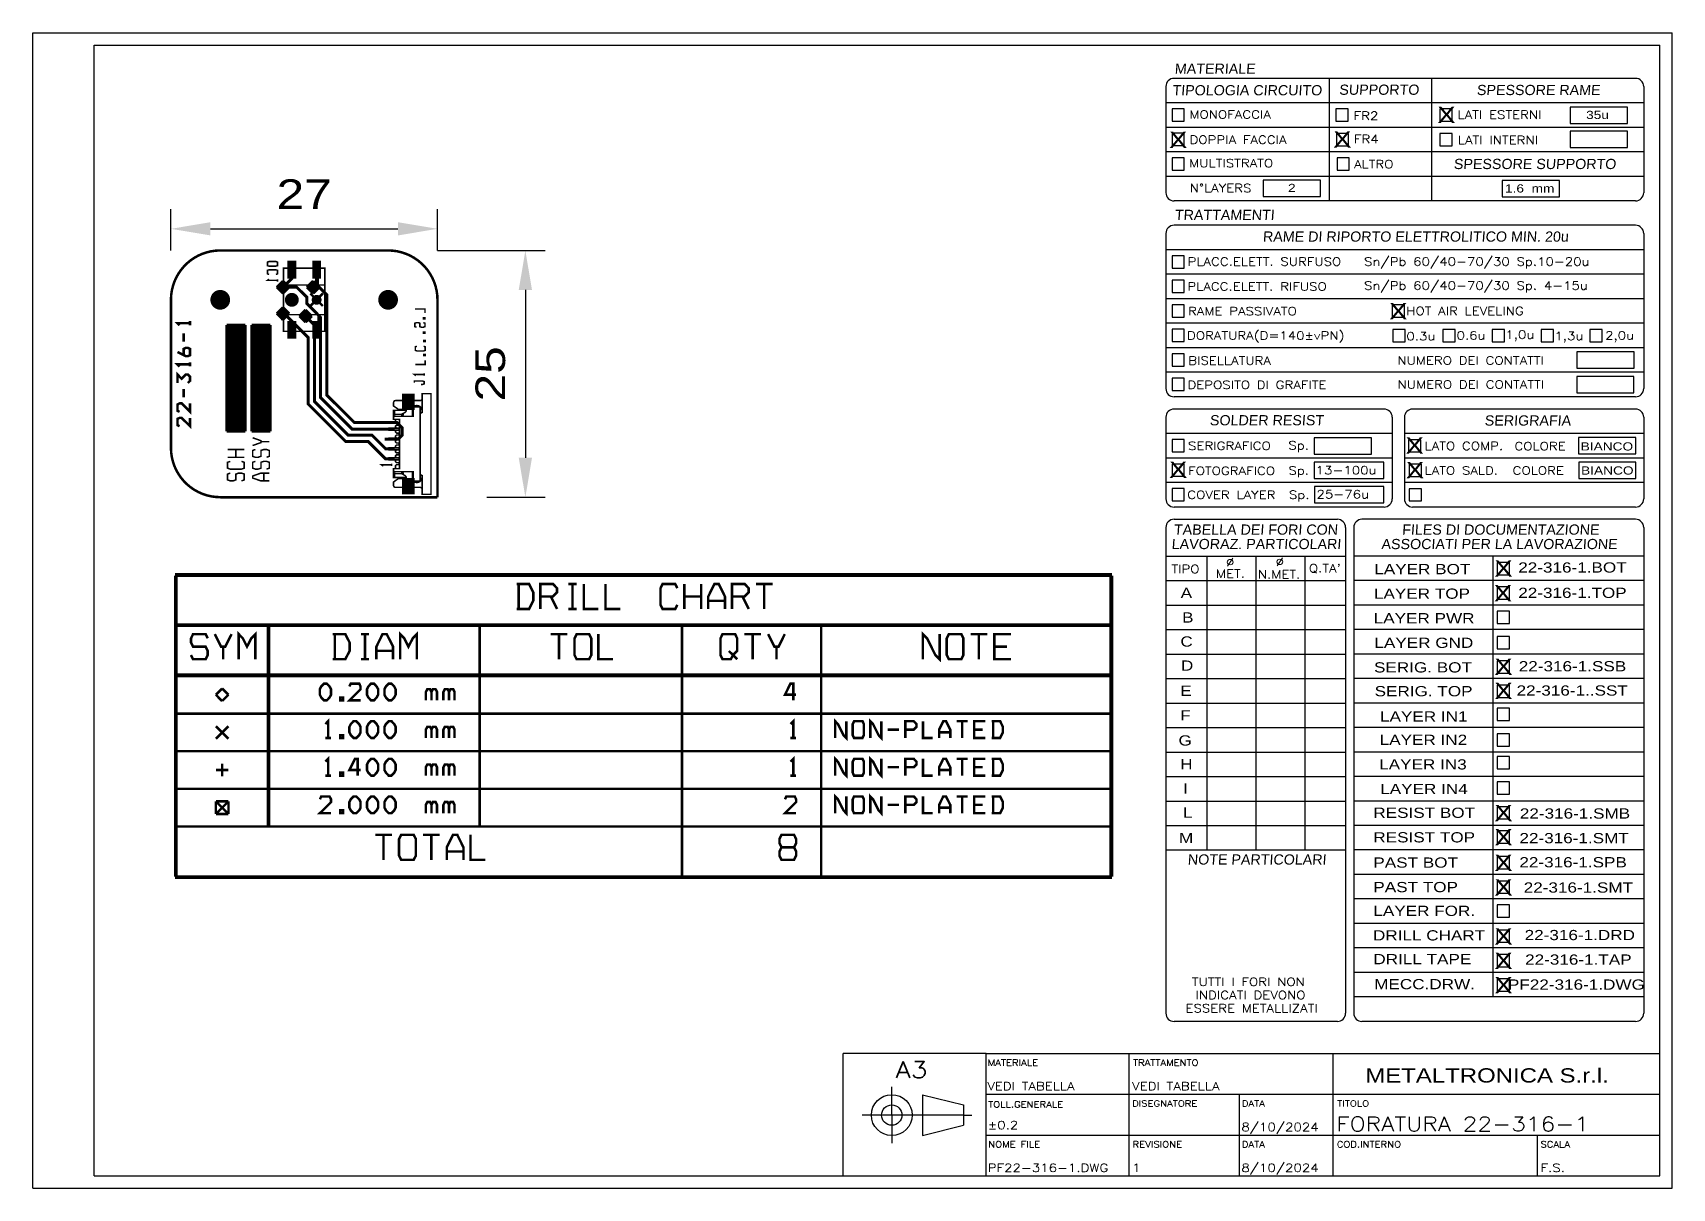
# Paper-space layout 'Layout1' of a CAD drawing. Extents: x 0 to 402, y 0 to 283.
# The model-space entities are those that its viewports show. They can reach past a viewport. Long polylines and large blocks are cut down to what shows.
import ezdxf
from ezdxf.enums import TextEntityAlignment as Align

# ---------------------------------------------------------------- set-up
doc = ezdxf.new("R2010")
doc.units = 0
doc.header["$LTSCALE"] = 10
doc.header["$MEASUREMENT"] = 0
doc.layers.get('0').update_dxf_attribs({"linetype": 'CONTINUOUS'})
doc.layers.get('Defpoints').update_dxf_attribs({"linetype": 'CONTINUOUS'})
for name, color, linetype in [('22-316-1_BOT', 7, 'CONTINUOUS'), ('22-316-1_DRD', 7, 'CONTINUOUS'), ('22-316-1_SMB', 1, 'CONTINUOUS'), ('22-316-1_SMT', 4, 'CONTINUOUS'), ('22-316-1_SPB', 3, 'CONTINUOUS'), ('22-316-1_SPT', 5, 'CONTINUOUS'), ('22-316-1_SSB', 10, 'CONTINUOUS'), ('22-316-1_SST', 14, 'CONTINUOUS'), ('22-316-1_TOP', 9, 'CONTINUOUS'), ('ATTRIBUTI', 7, 'CONTINUOUS'), ('CARTIGLIO', 7, 'CONTINUOUS'), ('OGGETTO', 7, 'CONTINUOUS'), ('quote', 6, 'CONTINUOUS'), ('TABELLA', 7, 'CONTINUOUS'), ('THRUHOLE_NPT', 11, 'CONTINUOUS'), ('THRUHOLE_TAP', 13, 'CONTINUOUS'), ('VIEWPORT', 7, 'CONTINUOUS')]:
    doc.layers.add(name, color=color, linetype=linetype)
doc.layers.get('VIEWPORT').off()
doc.styles.add('ROMANS', font='romans', dxfattribs={"height": 4})
doc.styles.add('STILE25', font='arial.ttf', dxfattribs={"width": 1.2, "height": 2.5})
doc.styles.add('STILE3', font='arial.ttf', dxfattribs={"width": 1.2, "height": 3})
doc.styles.add('STILE35', font='arial.ttf', dxfattribs={"width": 1.2, "height": 3.5})
doc.styles.add('STYLE4', font='arial.ttf', dxfattribs={"width": 1.2, "height": 4})
doc.dimstyles.new('QUOTE', dxfattribs={"dimscale": 0, "dimtxt": 3, "dimasz": 4, "dimexe": 2, "dimexo": 5, "dimgap": 2, "dimtad": 1, "dimdec": 1, "dimzin": 13, "dimdsep": 46, "dimtxsty": 'STILE3', "dimcen": 0, "dimclrt": 7, "dimadec": 0, "dimazin": 0, "dimtfac": 0.666667, "dimtdec": 1, "dimtofl": 0, "dimtmove": 2, "dimatfit": 3, "dimfxl": 0, "dimtolj": 1, "dimtzin": 13, "dimarcsym": 0})

psp = doc.layouts.get("Layout1")

msp = doc.modelspace()

# ---------------------------------------------------------------- blocks, each defined once
blk = doc.blocks.new('QD')
at = {"layer": 'ATTRIBUTI', "linetype": 'Continuous'}
blk.add_lwpolyline([(-1.5, 1.5), (-1.5, -1.5), (1.5, -1.5), (1.5, 1.5)], close=True, dxfattribs=at)
blk = doc.blocks.new('TABELLAPCB2')
at = {"layer": 'ATTRIBUTI', "color": 6, "linetype": 'Continuous'}
for p, q in [((116, 239.99), (102, 239.99)), ((102, 239.99), (102, 235.99)), ((116, 235.99), (116, 239.99)), ((102, 235.99), (116, 235.99))]:
    blk.add_line(p, q, dxfattribs=at)
for points in [[(102, 241.91), (116, 241.91), (116, 245.91), (102, 245.91)], [(26.82, 224.03), (40.82, 224.03), (40.82, 228.03), (26.82, 228.03)], [(85.36, 223.98), (99.36, 223.98), (99.36, 227.98), (85.36, 227.98)], [(103.65, 181.96), (117.65, 181.96), (117.65, 185.96), (103.65, 185.96)], [(103.61, 175.96), (117.61, 175.96), (117.61, 179.96), (103.61, 179.96)], [(39.33, 160.95), (53.33, 160.95), (53.33, 164.95), (39.33, 164.95)], [(104.08, 160.96), (118.08, 160.96), (118.08, 164.96), (104.08, 164.96)], [(39.34, 154.96), (56.34, 154.96), (56.34, 158.96), (39.34, 158.96)], [(104.09, 154.96), (118.09, 154.96), (118.09, 158.96), (104.09, 158.96)], [(39.4, 148.96), (56.4, 148.96), (56.4, 152.96), (39.4, 152.96)]]:
    blk.add_lwpolyline(points, close=True, dxfattribs=at)
at = {"layer": 'TABELLA', "color": 1, "linetype": 'Continuous'}
for p, q in [((118, 252.96), (5, 252.96)), ((43, 252.96), (43, 222.96)), ((68, 252.96), (68, 222.96)), ((3, 250.96), (3, 224.96)), ((120, 250.96), (120, 224.96)), ((120, 246.96), (3, 246.96)), ((118, 222.96), (5, 222.96)), ((118, 216.96), (5, 216.96)), ((3, 214.96), (3, 176.96)), ((120, 214.96), (120, 176.96)), ((120, 210.96), (3, 210.96)), ((118, 174.96), (5, 174.96)), ((3, 169.96), (3, 149.96)), ((56.41, 171.96), (5, 171.96)), ((58.41, 169.96), (58.41, 149.96)), ((61.41, 169.96), (61.41, 149.96)), ((118, 171.96), (63.41, 171.96)), ((120, 169.96), (120, 149.96)), ((58.41, 165.96), (3, 165.96)), ((120, 165.96), (61.41, 165.96)), ((56.41, 147.96), (5, 147.96)), ((5, 144.96), (45, 144.96)), ((118, 144.96), (51, 144.96)), ((118, 147.96), (63.41, 147.96)), ((3, 142.96), (3, 111.96)), ((47, 142.96), (47, 23.96)), ((49, 142.96), (49, 23.96)), ((120, 142.96), (120, 23.96)), ((3, 135.96), (47, 135.96)), ((120, 135.96), (49, 135.96)), ((3, 111.96), (3, 108.96)), ((3, 108.96), (3, 66.96)), ((3, 66.96), (3, 63.96)), ((3, 63.96), (47, 63.96)), ((3, 63.96), (3, 23.96)), ((45, 21.96), (5, 21.96)), ((118, 21.96), (51, 21.96))]:
    blk.add_line(p, q, dxfattribs=at)
at = {"layer": 'TABELLA', "color": 6, "linetype": 'Continuous'}
for p, q in [((120, 240.96), (3, 240.96)), ((120, 234.96), (3, 234.96)), ((120, 228.96), (3, 228.96)), ((120, 204.96), (3, 204.96)), ((120, 198.96), (3, 198.96)), ((120, 192.96), (3, 192.96)), ((120, 186.96), (3, 186.96)), ((120, 180.96), (3, 180.96)), ((58.41, 159.96), (3, 159.96)), ((120, 159.96), (61.41, 159.96)), ((58.41, 153.96), (3, 153.96)), ((120, 153.96), (61.41, 153.96)), ((13, 135.96), (13, 63.96)), ((25, 135.96), (25, 63.96)), ((37, 135.96), (37, 63.96)), ((83.05, 135.96), (83.05, 27.96)), ((3, 129.96), (47, 129.96)), ((120, 129.96), (49, 129.96)), ((3, 123.96), (47, 123.96)), ((120, 123.96), (49, 123.96)), ((3, 117.96), (47, 117.96)), ((120, 117.96), (49, 117.96)), ((3, 111.96), (47, 111.96)), ((120, 111.96), (49, 111.96)), ((3, 105.96), (47, 105.96)), ((120, 105.96), (49, 105.96)), ((3, 99.96), (47, 99.96)), ((120, 99.96), (49, 99.96)), ((3, 93.96), (47, 93.96)), ((120, 93.96), (49, 93.96)), ((3, 87.96), (47, 87.96)), ((120, 87.96), (49, 87.96)), ((3, 81.96), (47, 81.96)), ((120, 81.96), (49, 81.96)), ((3, 75.96), (47, 75.96)), ((120, 75.96), (49, 75.96)), ((3, 69.96), (47, 69.96)), ((120, 69.96), (49, 69.96)), ((120, 63.96), (49, 63.96)), ((120, 57.96), (49, 57.96)), ((120, 51.96), (49, 51.96)), ((120, 45.96), (49, 45.96)), ((120, 39.96), (49, 39.96)), ((120, 33.96), (49, 33.96)), ((120, 27.96), (49, 27.96))]:
    blk.add_line(p, q, dxfattribs=at)
at = {"layer": 'TABELLA', "color": 1, "linetype": 'Continuous'}
for centre, start, end in [((5, 250.96), 90, 180), ((118, 250.96), 0, 90), ((5, 224.96), 180, 270), ((118, 224.96), 270, 0), ((5, 214.96), 90, 180), ((118, 214.96), 0, 90), ((5, 176.96), 180, 270), ((118, 176.96), 270, 0), ((5, 169.96), 90, 180), ((56.41, 169.96), 0, 90), ((63.41, 169.96), 90, 180), ((118, 169.96), 0, 90), ((5, 149.96), 180, 270), ((56.41, 149.96), 270, 0), ((63.41, 149.96), 180, 270), ((118, 149.96), 270, 0), ((5, 142.96), 90, 180), ((45, 142.96), 0, 90), ((51, 142.96), 90, 180), ((118, 142.96), 0, 90), ((5, 23.96), 180, 270), ((45, 23.96), 270, 0), ((51, 23.96), 180, 270), ((118, 23.96), 270, 0)]:
    blk.add_arc(centre, 2, start, end, dxfattribs=at)
at = {"layer": 'TABELLA', "linetype": 'Continuous'}
for p in [(6, 244), (46.11, 243.96), (71.62, 243.96), (6, 238), (46.25, 237.96), (71.62, 237.96), (6, 232), (46.4, 231.96), (6, 208), (6, 202), (6, 196), (59.91, 195.96), (6, 190), (60.05, 189.96), (72.34, 189.96), (84.42, 189.96), (96.42, 189.96), (108.34, 189.96), (6, 184), (6, 178), (6, 163), (63.9, 162.96), (6, 157), (64.05, 156.96), (6, 151), (64.11, 150.96), (85.62, 132.85), (85.62, 126.9), (85.62, 120.96), (85.62, 114.74), (85.62, 108.8), (85.62, 102.85), (85.62, 97.18), (85.62, 90.93), (85.62, 85.36), (85.62, 79.15), (85.62, 73.07), (85.62, 67.12), (85.62, 60.86), (85.62, 54.86), (85.62, 49.03), (85.62, 42.85), (85.62, 36.85), (85.62, 30.87)]:
    blk.add_blockref('QD', p, dxfattribs=at)
at = {"layer": 'ATTRIBUTI', "linetype": 'Continuous', "width": 1.2, "flags": 8}
for tag, height, style, p in [('X', 4, 'STYLE4', (6.1, 244.01)), ('X', 4, 'STYLE4', (71.7, 244.01)), ('VAL', 2, 'STILE25', (108.7, 244.01)), ('X', 4, 'STYLE4', (6, 237.91)), ('X', 4, 'STYLE4', (46.2, 238.01)), ('VAL', 2, 'STILE25', (92.09, 226)), ('X', 4, 'STYLE4', (6, 208.01)), ('X', 4, 'STYLE4', (6, 163.01)), ('X', 4, 'STYLE4', (63.9, 163.01)), ('VAL', 2, 'STILE25', (46.4, 163.01)), ('COL', 2, 'STILE25', (111, 162.81))]:
    blk.add_attdef(tag, text='', height=height, dxfattribs=dict(at, style=style)).set_placement(p, align=Align.MIDDLE_CENTER)
at = {"layer": 'ATTRIBUTI', "linetype": 'Continuous', "width": 1.2}
for tag, height, style, p in [('X', 4, 'STYLE4', (46.1, 244.01)), ('X', 4, 'STYLE4', (71.6, 238.01)), ('VAL', 2, 'STILE25', (108.96, 238.08)), ('X', 4, 'STYLE4', (6, 231.91)), ('X', 4, 'STYLE4', (46.4, 232.01)), ('X', 4, 'STYLE4', (6, 202.01)), ('X', 4, 'STYLE4', (6, 196.01)), ('X', 4, 'STYLE4', (59.9, 195.91)), ('X', 4, 'STYLE4', (6, 190.01)), ('X', 4, 'STYLE4', (60, 189.91)), ('X', 4, 'STYLE4', (72.3, 189.91)), ('X', 4, 'STYLE4', (84.4, 189.91)), ('X', 4, 'STYLE4', (96.4, 190.01)), ('X', 4, 'STYLE4', (108.3, 190.01)), ('X', 4, 'STYLE4', (6, 184.01)), ('NUM', 2, 'STILE25', (110.99, 183.91)), ('X', 4, 'STYLE4', (6, 178.01)), ('NUM', 2, 'STILE25', (111.02, 178.01)), ('X', 4, 'STYLE4', (6, 157.11)), ('X', 4, 'STYLE4', (64, 157.01)), ('BIANCO', 2, 'STILE25', (111.1, 156.91)), ('X', 4, 'STYLE4', (6, 151.01)), ('X', 4, 'STYLE4', (85.68, 132.91)), ('CSXXXR1.BOT', 2.5, 'STILE25', (102.56, 133.16)), ('X', 4, 'STYLE4', (85.54, 126.83)), ('DIA', 2.5, 'STILE25', (19.2, 127.01)), ('DIA', 2.5, 'STILE25', (31.1, 126.91)), ('QTA', 2.5, 'STILE25', (42.1, 126.91)), ('CSXXXR1.TOP', 2.5, 'STILE25', (102.56, 126.94)), ('DIA', 2.5, 'STILE25', (19.2, 120.91)), ('DIA', 2.5, 'STILE25', (31.1, 121.01)), ('QTA', 2.5, 'STILE25', (42.1, 120.91)), ('X', 4, 'STYLE4', (85.68, 120.88)), ('CSXXXR1.PWR', 2.5, 'STILE25', (103.25, 121)), ('X', 4, 'STYLE4', (85.68, 114.67)), ('DIA', 2.5, 'STILE25', (19.1, 114.91)), ('DIA', 2.5, 'STILE25', (31.1, 114.81)), ('QTA', 2.5, 'STILE25', (42, 114.91)), ('CSXXXR1.GND', 2.5, 'STILE25', (102.89, 114.92)), ('DIA', 2.5, 'STILE25', (19.1, 108.91)), ('DIA', 2.5, 'STILE25', (31.2, 108.91)), ('QTA', 2.5, 'STILE25', (42.1, 108.91)), ('X', 4, 'STYLE4', (85.68, 108.86)), ('CSXXXR1.SSB', 2.5, 'STILE25', (102.57, 108.97)), ('X', 4, 'STYLE4', (85.68, 102.91)), ('DIA', 2.5, 'STILE25', (19, 102.91)), ('DIA', 2.5, 'STILE25', (31.3, 103.11)), ('QTA', 2.5, 'STILE25', (42.3, 102.91)), ('CSXXXR1.SST', 2.5, 'STILE25', (102.5, 103.03)), ('DIA', 2.5, 'STILE25', (19.1, 96.91)), ('DIA', 2.5, 'STILE25', (31.3, 97.11)), ('QTA', 2.5, 'STILE25', (42.2, 97.21)), ('X', 4, 'STYLE4', (85.68, 97.13)), ('CSXXXR1.IN1', 2.5, 'STILE25', (101.84, 97.01)), ('X', 4, 'STYLE4', (85.68, 90.99)), ('CSXXXR1.IN2', 2.5, 'STILE25', (101.79, 91.24)), ('DIA', 2.5, 'STILE25', (19.2, 90.91)), ('DIA', 2.5, 'STILE25', (31.3, 91.01)), ('QTA', 2.5, 'STILE25', (42, 90.91)), ('DIA', 2.5, 'STILE25', (19.2, 84.91)), ('DIA', 2.5, 'STILE25', (31.4, 85.11)), ('QTA', 2.5, 'STILE25', (42, 84.91)), ('X', 4, 'STYLE4', (85.68, 85.58)), ('CSXXXR1.IN3', 2.5, 'STILE25', (101.63, 84.93)), ('X', 4, 'STYLE4', (85.68, 79.23)), ('DIA', 2.5, 'STILE25', (19.1, 78.91)), ('DIA', 2.5, 'STILE25', (31.4, 79.01)), ('QTA', 2.5, 'STILE25', (42.1, 79.01)), ('CSXXXR1.IN4', 2.5, 'STILE25', (101.78, 78.94)), ('DIA', 2.5, 'STILE25', (19.1, 72.91)), ('DIA', 2.5, 'STILE25', (31.3, 73.01)), ('QTA', 2.5, 'STILE25', (41.9, 73.01)), ('X', 4, 'STYLE4', (85.68, 73.02)), ('CSXXXR1.SMB', 2.5, 'STILE25', (103.19, 72.9)), ('DIA', 2.5, 'STILE25', (31.3, 67.11)), ('X', 4, 'STYLE4', (85.68, 67.07)), ('DIA', 2.5, 'STILE25', (19.1, 66.91)), ('QTA', 2.5, 'STILE25', (42, 66.91)), ('CSXXXR1.SMT', 2.5, 'STILE25', (102.97, 66.87)), ('X', 4, 'STYLE4', (85.68, 60.81)), ('CSXXXR1.SPB', 2.5, 'STILE25', (102.72, 60.95)), ('X', 4, 'STYLE4', (85.68, 54.81)), ('CSXXXR1.SMT', 2.5, 'STILE25', (104.02, 54.77)), ('X', 4, 'STYLE4', (85.68, 48.99)), ('CSXXXR1.DRL', 2.5, 'STILE25', (104.09, 48.95)), ('X', 4, 'STYLE4', (85.68, 42.8)), ('CSXXXR1.DRD', 2.5, 'STILE25', (104.36, 43.13)), ('X', 4, 'STYLE4', (85.68, 36.8)), ('CSXXXR1.TAP', 2.5, 'STILE25', (104.02, 37.12)), ('X', 4, 'STYLE4', (85.68, 30.82)), ('CSXXXR1.DWG', 2.5, 'STILE25', (103.53, 31))]:
    blk.add_attdef(tag, text='', height=height, dxfattribs=dict(at, style=style)).set_placement(p, align=Align.MIDDLE_CENTER)
at = {"layer": 'TABELLA', "linetype": 'Continuous', "style": 'STILE25', "oblique": 4}
for s, p in [('MATERIALE', (5.12, 254.07)), ('TIPOLOGIA CIRCUITO', (4.54, 248.8)), ('SUPPORTO', (45.4, 248.93)), ('SPESSORE RAME', (79.1, 248.86)), ('SPESSORE SUPPORTO', (73.45, 230.74)), ('TRATTAMENTI', (5.12, 218.26)), ('RAME DI RIPORTO ELETTROLITICO MIN. 20u', (26.7, 212.96)), ('SOLDER RESIST', (13.71, 167.97)), ('SERIGRAFIA', (81.02, 167.91)), ('TABELLA DEI FORI CON', (4.9, 141.19)), ('FILES DI DOCUMENTAZIONE', (60.8, 141.19)), ('LAVORAZ. PARTICOLARI', (4.35, 137.65)), ('ASSOCIATI PER LA LAVORAZIONE', (55.73, 137.65)), ('NOTE PARTICOLARI', (8.3, 60.39))]:
    blk.add_text(s, height=2.5, dxfattribs=at).set_placement(p)
at = {"layer": 'TABELLA', "linetype": 'Continuous', "width": 1.2}
for s, height, style, p in [('MONOFACCIA', 2, 'ROMANS', (8.75, 243.1)), ('LATI ESTERNI', 2, 'ROMANS', (74.41, 243.06)), ('FR2', 2, 'ROMANS', (48.96, 242.8)), ('DOPPIA FACCIA', 2, 'ROMANS', (8.78, 236.93)), ('FR4', 2, 'ROMANS', (49.03, 237.1)), ('LATI INTERNI', 2, 'ROMANS', (74.49, 236.85)), ('MULTISTRATO', 2, 'ROMANS', (8.7, 231.18)), ('ALTRO', 2, 'ROMANS', (49.05, 230.96)), ('N°LAYERS', 2, 'ROMANS', (8.83, 225.09)), ('PLACC.ELETT. SURFUSO ', 2, 'ROMANS', (8.29, 207.08)), ('Sn/Pb 60/40-70/30 Sp.10-20u', 2, 'ROMANS', (51.52, 207.08)), ('PLACC.ELETT. RIFUSO ', 2, 'ROMANS', (8.24, 200.99)), ('Sn/Pb 60/40-70/30 Sp. 4-15u', 2, 'ROMANS', (51.52, 201.2)), ('RAME PASSIVATO', 2, 'ROMANS', (8.41, 194.95)), ('HOT AIR LEVELING', 2, 'ROMANS', (61.84, 194.99)), ('DORATURA(D=140%%PvPN)', 2, 'ROMANS', (8.15, 188.96)), ('0.3u', 2, 'ROMANS', (61.89, 188.8)), ('0.6u', 2, 'ROMANS', (74.17, 188.99)), ('1,0u', 2, 'ROMANS', (86.13, 189.19)), ('1,3u', 2, 'ROMANS', (98.14, 188.87)), ('2,0u', 2, 'ROMANS', (110.56, 188.99)), ('BISELLATURA', 2, 'ROMANS', (8.47, 182.83)), ('NUMERO DEI CONTATTI', 2, 'ROMANS', (59.68, 182.87)), ('DEPOSITO DI GRAFITE', 2, 'ROMANS', (8.27, 176.89)), ('NUMERO DEI CONTATTI', 2, 'ROMANS', (59.72, 176.99)), ('SERIGRAFICO ', 2, 'ROMANS', (8.42, 161.95)), ('Sp.', 2, 'ROMANS', (32.98, 162.07)), ('LATO COMP.', 2, 'ROMANS', (66.34, 161.92)), ('COLORE', 2, 'ROMANS', (88.35, 161.87)), ('FOTOGRAFICO ', 2, 'ROMANS', (8.44, 155.84)), ('Sp.', 2, 'ROMANS', (33.02, 155.93)), ('13-100u', 2, 'ROMANS', (39.67, 155.98)), ('LATO SALD.', 2, 'ROMANS', (66.34, 155.9)), ('COLORE', 2, 'ROMANS', (87.91, 155.9)), ('COVER LAYER ', 2, 'ROMANS', (8.23, 149.97)), ('Sp.', 2, 'ROMANS', (33.12, 149.98)), ('25-76u', 2, 'ROMANS', (39.88, 150.08)), ('TIPO', 2, 'ROMANS', (4.34, 131.78)), ('MET.', 2, 'ROMANS', (15.25, 130.65)), ('%%C', 2, 'ROMANS', (17.72, 133.47)), ('%%C', 2, 'ROMANS', (29.85, 133.53)), ("Q.TA'", 2, 'ROMANS', (38.01, 131.96)), ('LAYER BOT', 2.5, 'STILE25', (54.03, 131.51)), ('N.MET.', 2, 'ROMANS', (25.51, 130.47)), ('A', 2.5, 'STILE25', (6.61, 125.68)), ('LAYER TOP', 2.5, 'STILE25', (53.95, 125.5)), ('B', 2.5, 'STILE25', (6.96, 119.66)), ('LAYER PWR', 2.5, 'STILE25', (53.89, 119.48)), ('C', 2.5, 'STILE25', (6.54, 113.78)), ('LAYER GND', 2.5, 'STILE25', (54.06, 113.46)), ('D', 2.5, 'STILE25', (6.68, 107.88)), ('SERIG. BOT', 2.5, 'STILE25', (53.96, 107.44)), ('E', 2.5, 'STILE25', (6.49, 101.71)), ('SERIG. TOP', 2.5, 'STILE25', (54.11, 101.61)), ('F', 2.5, 'STILE25', (6.51, 95.68)), ('LAYER IN1', 2.5, 'STILE25', (55.44, 95.41)), ('G', 2.5, 'STILE25', (6.08, 89.54)), ('LAYER IN2', 2.5, 'STILE25', (55.35, 89.7)), ('H', 2.5, 'STILE25', (6.49, 83.72)), ('LAYER IN3', 2.5, 'STILE25', (55.23, 83.68)), ('I', 2.5, 'STILE25', (7.23, 77.79)), ('LAYER IN4', 2.5, 'STILE25', (55.48, 77.66)), ('L', 2.5, 'STILE25', (7.2, 71.87)), ('RESIST BOT', 2.5, 'STILE25', (53.8, 71.83)), ('RESIST TOP', 2.5, 'STILE25', (53.8, 65.82)), ('M', 2.5, 'STILE25', (6.2, 65.65)), ('PAST BOT', 2.5, 'STILE25', (53.8, 59.63)), ('PAST TOP', 2.5, 'STILE25', (53.8, 53.63)), ('LAYER FOR.', 2.5, 'STILE25', (53.8, 47.81)), ('DRILL CHART', 2.5, 'STILE25', (53.71, 41.8)), ('DRILL TAPE', 2.5, 'STILE25', (53.8, 35.98)), ('TUTTI I FORI NON', 2, 'ROMANS', (9.36, 30.67)), ('MECC.DRW.', 2.5, 'STILE25', (54.01, 29.85)), ('INDICATI DEVONO', 2, 'ROMANS', (10.24, 27.43)), ('ESSERE METALLIZATI', 2, 'ROMANS', (7.78, 24.19))]:
    blk.add_text(s, height=height, dxfattribs=dict(at, style=style)).set_placement(p)
at = {"layer": 'TABELLA', "linetype": 'Continuous', "style": 'STILE25', "width": 1.2}
blk.add_attdef('NUM', text='', height=2, dxfattribs=at).set_placement((33.83, 226.12), align=Align.MIDDLE_CENTER)
blk = doc.blocks.new('A3METALTRONICA')
at = {"layer": 'CARTIGLIO', "color": 6, "linetype": 'Continuous'}
for p, q in [((0, 283), (401.5, 283)), ((0, 0), (0, 283)), ((401.5, 0), (401.5, 283)), ((233.5, 3), (233.5, 33)), ((268.5, 3), (268.5, 33)), ((318.5, 3), (318.5, 33)), ((233.5, 23), (398.5, 23)), ((295.5, 3), (295.5, 23)), ((233.5, 13), (398.5, 13)), ((368.5, 3), (368.5, 13)), ((0, 0), (401.5, 0))]:
    blk.add_line(p, q, dxfattribs=at)
at = {"layer": 'CARTIGLIO', "color": 1, "linetype": 'Continuous'}
for p, q in [((15, 280), (398.5, 280)), ((15, 3), (15, 280)), ((398.5, 3), (398.5, 280)), ((198.5, 3), (198.5, 33)), ((233.5, 33), (198.5, 33)), ((233.5, 33), (398.5, 33)), ((15, 3), (398.5, 3))]:
    blk.add_line(p, q, dxfattribs=at)
at = {"layer": 'CARTIGLIO', "color": 6}
for p, q in [((210.37, 17.91), (210.37, 24.81)), ((227.92, 17.91), (203.08, 17.91)), ((210.37, 17.91), (210.37, 11)), ((227.92, 17.91), (230, 17.91))]:
    blk.add_line(p, q, dxfattribs=at)
at = {"layer": 'CARTIGLIO', "color": 1}
for p, q in [((217.92, 22.91), (227.92, 20.41)), ((217.92, 22.91), (217.92, 12.91)), ((227.92, 20.41), (227.92, 15.41)), ((217.92, 12.91), (227.92, 15.41))]:
    blk.add_line(p, q, dxfattribs=at)
for radius in [5, 2.5]:
    blk.add_circle((210.37, 17.91), radius, dxfattribs=at)
at = {"layer": 'CARTIGLIO', "color": 1, "linetype": 'Continuous', "style": 'ROMANS', "width": 1.2}
blk.add_text('A3', height=4, dxfattribs=at).set_placement((211.32, 27.03))
at = {"layer": 'CARTIGLIO', "color": 0, "linetype": 'Continuous', "style": 'ROMANS', "width": 1.2}
for s, p in [('MATERIALE', (233.87, 30)), ('TRATTAMENTO', (269.45, 30)), ('TOLL.GENERALE', (233.99, 19.77)), ('DISEGNATORE', (269.23, 20)), ('DATA', (296.11, 20)), ('TITOLO', (319.47, 20)), ('NOME FILE', (233.99, 10)), ('REVISIONE', (269.35, 10)), ('DATA', (296.11, 10)), ('COD.INTERNO', (319.35, 10)), ('SCALA', (369.23, 10))]:
    blk.add_text(s, height=1.5, dxfattribs=at).set_placement(p)
at = {"layer": 'CARTIGLIO', "linetype": 'Continuous', "style": 'STILE35', "width": 1.2}
blk.add_text('METALTRONICA S.r.l.', height=3.5, dxfattribs=at).set_placement((326.33, 25.88))
at = {"layer": 'CARTIGLIO', "color": 0, "linetype": 'Continuous', "style": 'ROMANS', "width": 1.2}
for tag, p, height in [('MATERIALE', (233.75, 24), 2), ('TRATTAMENTO', (269.23, 24), 2), ('TITOLO', (319.23, 14), 3.5), ('DISEGNATORE', (269.23, 14), 2), ('DATADIS', (295.99, 14), 2), ('NOMEFILE', (233.87, 4), 2), ('REVISIONE', (269.23, 4), 2), ('DATAREV', (295.99, 4), 2), ('CODICE', (319.35, 4), 2), ('SCALA', (369.25, 4), 2)]:
    blk.add_attdef(tag, p, '', height=height, dxfattribs=at)
at = {"layer": 'CARTIGLIO', "color": 0, "linetype": 'Continuous', "style": 'ROMANS', "width": 1.2, "flags": 8}
blk.add_attdef('TOLLERANZA', text='', height=2, dxfattribs=at).set_placement((233.93, 13.85), align=Align.BOTTOM_LEFT)
blk = doc.blocks.new('ROUND_1')
at = {"const_width": 0.03935}
blk.add_lwpolyline([(-0.019675, 0, 1), (0.019675, 0, 1)], format="xyb", close=True, dxfattribs=at)
blk = doc.blocks.new('ROUND_4')
at = {"const_width": 0.02755}
blk.add_lwpolyline([(-0.013775, 0, 1), (0.013775, 0, 1)], format="xyb", close=True, dxfattribs=at)
blk = doc.blocks.new('ROUND_5')
at = {"const_width": 0.0197}
blk.add_lwpolyline([(-0.00985, 0, 1), (0.00985, 0, 1)], format="xyb", close=True, dxfattribs=at)
blk = doc.blocks.new('ROUND_6')
at = {"const_width": 0.0197}
blk.add_lwpolyline([(-0.00985, 0, 1), (0.00985, 0, 1)], format="xyb", close=True, dxfattribs=at)
blk = doc.blocks.new('ROUND_8')
at = {"const_width": 0.0197}
blk.add_lwpolyline([(-0.00985, 0, 1), (0.00985, 0, 1)], format="xyb", close=True, dxfattribs=at)
blk = doc.blocks.new('RECTANGLE_13')
blk.add_solid([(0.0177, 0.03545), (0.0177, -0.03545), (-0.0177, 0.03545), (-0.0177, -0.03545)])
blk = doc.blocks.new('RECTANGLE_2')
blk.add_solid([(0.0197, 0.0059), (0.0197, -0.0059), (-0.0197, 0.0059), (-0.0197, -0.0059)])
blk = doc.blocks.new('RECTANGLE_3')
blk.add_solid([(0.0256, 0.0325), (0.0256, -0.0325), (-0.0256, 0.0325), (-0.0256, -0.0325)])
blk = doc.blocks.new('ROUND_11')
at = {"const_width": 0.00395}
blk.add_lwpolyline([(-0.001975, 0, 1), (0.001975, 0, 1)], format="xyb", close=True, dxfattribs=at)
blk = doc.blocks.new('*D21')
at = {"layer": 'Defpoints', "color": 0, "transparency": 16777216}
for p in [(908.94, 729.49), (881.95, 722.3), (908.94, 722.3)]:
    blk.add_point(p, dxfattribs=at)
at = {"layer": 'quote', "color": 0, "lineweight": -2, "transparency": 16777216}
for p, q in [((881.95, 727.3), (881.95, 731.49)), ((908.94, 727.3), (908.94, 731.49)), ((885.95, 729.49), (904.94, 729.49))]:
    blk.add_line(p, q, dxfattribs=at)
at = {"layer": 'quote', "color": 0, "transparency": 16777216}
for points in [[(885.95, 730.16), (885.95, 728.82), (881.95, 729.49)], [(904.94, 730.16), (904.94, 728.82), (908.94, 729.49)]]:
    blk.add_solid(points, dxfattribs=at)
at = {"layer": 'quote', "color": 7, "transparency": 16777216, "insert": (895.44, 733), "char_height": 3, "attachment_point": 5, "style": 'STILE3'}
blk.add_mtext('\\A1;27', dxfattribs=at)
blk = doc.blocks.new('*D22')
at = {"layer": 'Defpoints', "color": 0, "transparency": 16777216}
for p in [(903.94, 727.3), (908.94, 702.3), (917.84, 702.3)]:
    blk.add_point(p, dxfattribs=at)
at = {"layer": 'quote', "color": 0, "lineweight": -2, "transparency": 16777216}
for p, q in [((908.94, 727.3), (919.84, 727.3)), ((917.84, 723.3), (917.84, 706.3)), ((913.94, 702.3), (919.84, 702.3))]:
    blk.add_line(p, q, dxfattribs=at)
at = {"layer": 'quote', "color": 0, "transparency": 16777216}
for points in [[(917.17, 723.3), (918.51, 723.3), (917.84, 727.3)], [(917.17, 706.3), (918.51, 706.3), (917.84, 702.3)]]:
    blk.add_solid(points, dxfattribs=at)
at = {"layer": 'quote', "color": 7, "transparency": 16777216, "insert": (914.31, 714.8), "char_height": 3, "attachment_point": 5, "rotation": 90, "style": 'STILE3'}
blk.add_mtext('\\A1;25', dxfattribs=at)

# ---------------------------------------------------------------- dimensions: what is measured, and where the dimension line sits
at = {"layer": 'quote'}
dim = msp.add_linear_dim(base=(908.94, 729.49), p1=(881.95, 722.3), p2=(908.94, 722.3), dimstyle='QUOTE', override={"dimscale": 1}, dxfattribs=at)
dim.commit()
dim.dimension.update_dxf_attribs({"geometry": '*D21', "text_midpoint": (895.44, 733)})
dim = msp.add_linear_dim(base=(917.84, 702.3), p1=(903.94, 727.3), p2=(908.94, 702.3), angle=90, dimstyle='QUOTE', override={"dimscale": 1}, dxfattribs=at)
dim.commit()
dim.dimension.update_dxf_attribs({"geometry": '*D22', "text_midpoint": (914.31, 714.8)})

# ---------------------------------------------------------------- linework, layer by layer
at = {"layer": '22-316-1_BOT'}
for points, const_width in [([(893.29, 723.57), (894.18, 724.46), (894.18, 724.84), (894.19, 725.35)], 0.305), ([(896.34, 723.57), (896.7, 723.93), (896.7, 725.35)], 0.305), ([(893.29, 720.91), (893.42, 720.91), (894.19, 720.13), (894.19, 719.25)], 0.305), ([(896.7, 719.25), (896.7, 719.54), (895.58, 720.65)], 0.305), ([(907.67, 720.96), (907.67, 721.37), (906.65, 721.37)], 0.152), ([(907.67, 720.47), (907.67, 720.35), (907.5, 720.35), (907.5, 720.47), (907.67, 720.47)], 0.152), ([(906.82, 719.52), (906.65, 719.58), (906.65, 719.93), (906.82, 719.99), (906.99, 719.99), (907.16, 719.93), (907.16, 719.58), (907.33, 719.52), (907.5, 719.52), (907.67, 719.58), (907.67, 719.93), (907.5, 719.99)], 0.152), ([(907.67, 719.03), (907.67, 718.92), (907.5, 718.92), (907.5, 719.03), (907.67, 719.03)], 0.152)]:
    msp.add_lwpolyline(points, dxfattribs=dict(at, const_width=const_width))
at = {"layer": '22-316-1_DRD', "const_width": 0.254}
for points in [[(886.94, 727.3, 0.414214), (881.95, 722.3)], [(908.94, 722.3, 0.414214), (903.94, 727.3)], [(881.95, 707.3, 0.414214), (886.94, 702.31)]]:
    msp.add_lwpolyline(points, format="xyb", dxfattribs=at)
for points in [[(886.94, 727.3), (903.94, 727.3)], [(893.29, 724.21), (892.66, 723.57)], [(893.93, 723.57), (893.29, 724.21)], [(896.34, 724.21), (895.71, 723.57)], [(896.98, 723.57), (896.34, 724.21)], [(881.95, 707.3), (881.95, 722.3)], [(886.31, 722.94), (886.31, 721.67)], [(887.58, 722.94), (886.31, 722.94)], [(887.58, 722.94), (886.31, 721.67)], [(887.58, 721.67), (886.31, 722.94)], [(887.58, 721.67), (887.58, 722.94)], [(892.66, 723.57), (893.29, 722.94)], [(893.29, 722.94), (893.93, 723.57)], [(894.83, 722.3), (893.56, 722.3)], [(894.19, 722.94), (894.19, 721.67)], [(895.71, 723.57), (896.34, 722.94)], [(897.33, 722.94), (896.06, 721.67)], [(897.33, 721.67), (896.06, 722.94)], [(896.34, 722.94), (896.98, 723.57)], [(903.31, 722.94), (903.31, 721.67)], [(904.58, 722.94), (903.31, 722.94)], [(904.58, 722.94), (903.31, 721.67)], [(904.58, 721.67), (903.31, 722.94)], [(904.58, 721.67), (904.58, 722.94)], [(908.94, 722.3), (908.94, 702.3)], [(886.31, 721.67), (887.58, 721.67)], [(893.29, 721.54), (892.66, 720.91)], [(892.66, 720.91), (893.29, 720.27)], [(893.93, 720.91), (893.29, 721.54)], [(893.29, 720.27), (893.93, 720.91)], [(895.58, 721.29), (894.95, 720.65)], [(894.95, 720.65), (895.58, 720.02)], [(896.22, 720.65), (895.58, 721.29)], [(895.58, 720.02), (896.22, 720.65)], [(903.31, 721.67), (904.58, 721.67)], [(908.94, 702.3), (886.94, 702.3)], [(977.24, 694.49), (882.37, 694.49)], [(882.37, 663.88), (882.37, 694.36)], [(977.11, 694.36), (882.5, 694.36)], [(882.5, 663.88), (882.5, 694.36)], [(977.11, 663.88), (977.11, 694.36)], [(977.24, 663.88), (977.24, 694.36)], [(916.95, 690.98), (918.22, 690.98), (918.64, 691.82), (918.64, 692.67), (918.22, 693.52), (916.95, 693.52)], [(917.16, 690.98), (917.16, 693.52)], [(919.36, 692.25), (920.63, 692.25), (921.05, 692.67), (921.05, 693.09), (920.63, 693.52), (919.36, 693.52), (919.36, 690.98)], [(920.42, 692.25), (921.05, 690.98)], [(923.04, 693.52), (922.2, 693.52)], [(922.62, 690.98), (922.62, 693.52)], [(925.24, 690.98), (923.76, 690.98), (923.76, 693.52)], [(927.45, 690.98), (925.96, 690.98), (925.96, 693.52)], [(933.23, 691.4), (933.01, 690.98), (931.74, 690.98), (931.53, 691.4), (931.53, 693.09), (931.74, 693.52), (933.01, 693.52), (933.23, 693.09)], [(933.94, 690.98), (933.94, 693.52)], [(935.64, 692.25), (933.94, 692.25)], [(935.64, 690.98), (935.64, 693.52)], [(938.05, 690.98), (938.05, 692.25), (937.42, 693.52), (936.99, 693.52), (936.36, 692.25), (936.36, 690.98)], [(938.77, 692.25), (940.04, 692.25), (940.46, 692.67), (940.46, 693.09), (940.04, 693.52), (938.77, 693.52), (938.77, 690.98)], [(939.83, 692.25), (940.46, 690.98)], [(942.88, 693.52), (941.18, 693.52)], [(942.03, 690.98), (942.03, 693.52)], [(923.04, 690.98), (922.2, 690.98)], [(938.05, 691.82), (936.36, 691.82)], [(977.11, 689.41), (882.5, 689.41)], [(977.11, 689.28), (882.5, 689.28)], [(891.77, 668.96), (891.77, 689.28)], [(891.9, 668.96), (891.9, 689.28)], [(913.21, 668.96), (913.21, 689.28)], [(933.7, 663.88), (933.7, 689.28)], [(947.8, 663.88), (947.8, 689.28)], [(885.67, 688.01), (885.46, 688.44), (884.19, 688.44), (883.98, 688.01), (883.98, 687.59), (884.19, 687.17), (885.46, 687.17), (885.67, 686.74), (885.67, 686.32), (885.46, 685.9), (884.19, 685.9), (883.98, 686.32)], [(888.09, 688.44), (887.45, 687.17), (887.03, 687.17), (886.39, 688.44)], [(890.5, 685.9), (890.5, 688.44), (890.08, 688.01), (889.65, 687.17), (889.23, 688.01), (888.81, 688.44), (888.81, 685.9)], [(898.34, 685.9), (899.61, 685.9), (900.04, 686.74), (900.04, 687.59), (899.61, 688.44), (898.34, 688.44)], [(898.55, 685.9), (898.55, 688.44)], [(902.02, 688.44), (901.18, 688.44)], [(901.6, 685.9), (901.6, 688.44)], [(904.44, 685.9), (904.44, 687.17), (903.8, 688.44), (903.38, 688.44), (902.75, 687.17), (902.75, 685.9)], [(906.85, 685.9), (906.85, 688.44), (906.43, 688.01), (906, 687.17), (905.58, 688.01), (905.16, 688.44), (905.16, 685.9)], [(922.1, 688.44), (920.41, 688.44)], [(921.25, 685.9), (921.25, 688.44)], [(923.03, 685.9), (922.82, 686.32), (922.82, 688.01), (923.03, 688.44), (924.3, 688.44), (924.52, 688.01), (924.52, 686.32), (924.3, 685.9), (923.03, 685.9)], [(926.72, 685.9), (925.23, 685.9), (925.23, 688.44)], [(937.6, 686.32), (937.81, 685.9), (938.65, 685.9), (938.87, 686.32), (939.29, 686.74), (939.29, 688.01), (939.08, 688.44), (937.81, 688.44), (937.6, 688.01), (937.6, 686.32)], [(941.7, 688.44), (940.01, 688.44)], [(940.86, 685.9), (940.86, 688.44)], [(944.11, 688.44), (943.48, 687.17), (943.06, 687.17), (942.42, 688.44)], [(959.79, 688.44), (959.79, 685.9), (959.36, 686.32), (958.52, 688.01), (958.09, 688.44), (958.09, 685.9)], [(960.72, 685.9), (960.51, 686.32), (960.51, 688.01), (960.72, 688.44), (961.99, 688.44), (962.2, 688.01), (962.2, 686.32), (961.99, 685.9), (960.72, 685.9)], [(964.61, 688.44), (962.92, 688.44)], [(963.77, 685.9), (963.77, 688.44)], [(967.03, 685.9), (965.33, 685.9), (965.33, 688.44), (967.03, 688.44)], [(887.24, 685.9), (887.24, 687.17)], [(902.02, 685.9), (901.18, 685.9)], [(904.44, 686.74), (902.75, 686.74)], [(938.44, 686.74), (939.29, 685.9)], [(943.27, 685.9), (943.27, 687.17)], [(966.6, 687.17), (965.33, 687.17)], [(977.11, 684.33), (882.5, 684.33)], [(977.11, 684.2), (882.5, 684.2)], [(887.13, 682.93), (886.5, 682.3)], [(886.5, 682.3), (887.13, 681.66)], [(887.77, 682.3), (887.13, 682.93)], [(887.13, 681.66), (887.77, 682.3)], [(897.45, 681.73), (897.17, 682.02), (897.03, 682.3), (897.03, 682.86), (897.17, 683.14), (897.45, 683.43), (897.73, 683.43), (898.01, 683.14), (898.16, 682.86), (898.16, 682.3), (898.01, 682.02), (897.73, 681.73), (897.45, 681.73)], [(901.15, 681.73), (900.02, 681.73), (901.15, 682.86), (901.15, 683.14), (901.01, 683.43), (900.16, 683.43), (900.02, 683.14)], [(902.22, 681.73), (901.94, 682.02), (901.8, 682.3), (901.8, 682.86), (901.94, 683.14), (902.22, 683.43), (902.5, 683.43), (902.78, 683.14), (902.93, 682.86), (902.93, 682.3), (902.78, 682.02), (902.5, 681.73), (902.22, 681.73)], [(904, 681.73), (903.72, 682.02), (903.57, 682.3), (903.57, 682.86), (903.72, 683.14), (904, 683.43), (904.28, 683.43), (904.56, 683.14), (904.7, 682.86), (904.7, 682.3), (904.56, 682.02), (904.28, 681.73), (904, 681.73)], [(908.9, 681.73), (908.9, 682.58), (908.75, 682.86), (908.47, 682.86), (908.33, 682.58), (908.19, 682.86), (907.91, 682.86), (907.76, 682.58), (907.76, 681.73)], [(908.33, 681.73), (908.33, 682.58)], [(910.67, 681.73), (910.67, 682.58), (910.53, 682.86), (910.25, 682.86), (910.11, 682.58), (909.97, 682.86), (909.68, 682.86), (909.54, 682.58), (909.54, 681.73)], [(910.11, 681.73), (910.11, 682.58)], [(945.26, 682.3), (944.13, 682.3), (944.69, 683.43), (944.98, 683.43), (944.98, 681.73)], [(899.09, 681.73), (899.37, 681.73), (899.37, 682.02), (899.09, 682.02), (899.09, 681.73)], [(977.11, 680.39), (882.5, 680.39)], [(887.77, 679.12), (886.5, 677.85)], [(887.77, 677.85), (886.5, 679.12)], [(897.87, 677.92), (897.87, 679.62), (897.59, 679.33)], [(900.44, 677.92), (900.16, 678.21), (900.02, 678.49), (900.02, 679.05), (900.16, 679.33), (900.44, 679.62), (900.72, 679.62), (901.01, 679.33), (901.15, 679.05), (901.15, 678.49), (901.01, 678.21), (900.72, 677.92), (900.44, 677.92)], [(902.22, 677.92), (901.94, 678.21), (901.8, 678.49), (901.8, 679.05), (901.94, 679.33), (902.22, 679.62), (902.5, 679.62), (902.78, 679.33), (902.93, 679.05), (902.93, 678.49), (902.78, 678.21), (902.5, 677.92), (902.22, 677.92)], [(904, 677.92), (903.72, 678.21), (903.57, 678.49), (903.57, 679.05), (903.72, 679.33), (904, 679.62), (904.28, 679.62), (904.56, 679.33), (904.7, 679.05), (904.7, 678.49), (904.56, 678.21), (904.28, 677.92), (904, 677.92)], [(908.9, 677.92), (908.9, 678.77), (908.75, 679.05), (908.47, 679.05), (908.33, 678.77), (908.19, 679.05), (907.91, 679.05), (907.76, 678.77), (907.76, 677.92)], [(910.67, 677.92), (910.67, 678.77), (910.53, 679.05), (910.25, 679.05), (910.11, 678.77), (909.97, 679.05), (909.68, 679.05), (909.54, 678.77), (909.54, 677.92)], [(944.98, 677.92), (944.98, 679.62), (944.69, 679.33)], [(950.34, 679.62), (950.34, 677.92), (950.06, 678.21), (949.49, 679.33), (949.21, 679.62), (949.21, 677.92)], [(951.13, 677.92), (950.99, 678.21), (950.99, 679.33), (951.13, 679.62), (951.98, 679.62), (952.12, 679.33), (952.12, 678.21), (951.98, 677.92), (951.13, 677.92)], [(953.89, 679.62), (953.89, 677.92), (953.61, 678.21), (953.05, 679.33), (952.77, 679.62), (952.77, 677.92)], [(956.32, 678.77), (957.17, 678.77), (957.45, 679.05), (957.45, 679.33), (957.17, 679.62), (956.32, 679.62), (956.32, 677.92)], [(959.09, 677.92), (958.1, 677.92), (958.1, 679.62)], [(960.87, 677.92), (960.87, 678.77), (960.44, 679.62), (960.16, 679.62), (959.74, 678.77), (959.74, 677.92)], [(962.64, 679.62), (961.51, 679.62)], [(962.08, 677.92), (962.08, 679.62)], [(964.42, 677.92), (963.29, 677.92), (963.29, 679.62), (964.42, 679.62)], [(965.07, 677.92), (965.92, 677.92), (966.2, 678.49), (966.2, 679.05), (965.92, 679.62), (965.07, 679.62)], [(965.21, 677.92), (965.21, 679.62)], [(898.16, 677.92), (897.59, 677.92)], [(899.09, 677.92), (899.37, 677.92), (899.37, 678.21), (899.09, 678.21), (899.09, 677.92)], [(908.33, 677.92), (908.33, 678.77)], [(910.11, 677.92), (910.11, 678.77)], [(945.26, 677.92), (944.69, 677.92)], [(955.67, 678.77), (954.54, 678.77)], [(960.87, 678.49), (959.74, 678.49)], [(964.14, 678.77), (963.29, 678.77)], [(977.11, 676.58), (882.5, 676.58)], [(897.87, 674.11), (897.87, 675.81), (897.59, 675.52)], [(901.15, 674.68), (900.02, 674.68), (900.58, 675.81), (900.86, 675.81), (900.86, 674.11)], [(902.22, 674.11), (901.94, 674.4), (901.8, 674.68), (901.8, 675.24), (901.94, 675.52), (902.22, 675.81), (902.5, 675.81), (902.78, 675.52), (902.93, 675.24), (902.93, 674.68), (902.78, 674.4), (902.5, 674.11), (902.22, 674.11)], [(904, 674.11), (903.72, 674.4), (903.57, 674.68), (903.57, 675.24), (903.72, 675.52), (904, 675.81), (904.28, 675.81), (904.56, 675.52), (904.7, 675.24), (904.7, 674.68), (904.56, 674.4), (904.28, 674.11), (904, 674.11)], [(944.98, 674.11), (944.98, 675.81), (944.69, 675.52)], [(950.34, 675.81), (950.34, 674.11), (950.06, 674.4), (949.49, 675.52), (949.21, 675.81), (949.21, 674.11)], [(951.13, 674.11), (950.99, 674.4), (950.99, 675.52), (951.13, 675.81), (951.98, 675.81), (952.12, 675.52), (952.12, 674.4), (951.98, 674.11), (951.13, 674.11)], [(953.89, 675.81), (953.89, 674.11), (953.61, 674.4), (953.05, 675.52), (952.77, 675.81), (952.77, 674.11)], [(956.32, 674.96), (957.17, 674.96), (957.45, 675.24), (957.45, 675.52), (957.17, 675.81), (956.32, 675.81), (956.32, 674.11)], [(959.09, 674.11), (958.1, 674.11), (958.1, 675.81)], [(960.87, 674.11), (960.87, 674.96), (960.44, 675.81), (960.16, 675.81), (959.74, 674.96), (959.74, 674.11)], [(962.64, 675.81), (961.51, 675.81)], [(962.08, 674.11), (962.08, 675.81)], [(964.42, 674.11), (963.29, 674.11), (963.29, 675.81), (964.42, 675.81)], [(965.07, 674.11), (965.92, 674.11), (966.2, 674.68), (966.2, 675.24), (965.92, 675.81), (965.07, 675.81)], [(965.21, 674.11), (965.21, 675.81)], [(887.77, 674.68), (886.5, 674.68)], [(887.13, 675.31), (887.13, 674.04)], [(898.16, 674.11), (897.59, 674.11)], [(899.09, 674.11), (899.37, 674.11), (899.37, 674.4), (899.09, 674.4), (899.09, 674.11)], [(908.9, 674.11), (908.9, 674.96), (908.75, 675.24), (908.47, 675.24), (908.33, 674.96), (908.19, 675.24), (907.91, 675.24), (907.76, 674.96), (907.76, 674.11)], [(908.33, 674.11), (908.33, 674.96)], [(910.67, 674.11), (910.67, 674.96), (910.53, 675.24), (910.25, 675.24), (910.11, 674.96), (909.97, 675.24), (909.68, 675.24), (909.54, 674.96), (909.54, 674.11)], [(910.11, 674.11), (910.11, 674.96)], [(945.26, 674.11), (944.69, 674.11)], [(955.67, 674.96), (954.54, 674.96)], [(960.87, 674.68), (959.74, 674.68)], [(964.14, 674.96), (963.29, 674.96)], [(977.11, 672.77), (882.5, 672.77)], [(886.5, 671.5), (886.5, 670.23)], [(887.77, 671.5), (886.5, 671.5)], [(887.77, 671.5), (886.5, 670.23)], [(887.77, 670.23), (886.5, 671.5)], [(887.77, 670.23), (887.77, 671.5)], [(898.16, 670.3), (897.03, 670.3), (898.16, 671.43), (898.16, 671.71), (898.01, 672), (897.17, 672), (897.03, 671.71)], [(900.44, 670.3), (900.16, 670.59), (900.02, 670.87), (900.02, 671.43), (900.16, 671.71), (900.44, 672), (900.72, 672), (901.01, 671.71), (901.15, 671.43), (901.15, 670.87), (901.01, 670.59), (900.72, 670.3), (900.44, 670.3)], [(902.22, 670.3), (901.94, 670.59), (901.8, 670.87), (901.8, 671.43), (901.94, 671.71), (902.22, 672), (902.5, 672), (902.78, 671.71), (902.93, 671.43), (902.93, 670.87), (902.78, 670.59), (902.5, 670.3), (902.22, 670.3)], [(904, 670.3), (903.72, 670.59), (903.57, 670.87), (903.57, 671.43), (903.72, 671.71), (904, 672), (904.28, 672), (904.56, 671.71), (904.7, 671.43), (904.7, 670.87), (904.56, 670.59), (904.28, 670.3), (904, 670.3)], [(908.9, 670.3), (908.9, 671.15), (908.75, 671.43), (908.47, 671.43), (908.33, 671.15), (908.19, 671.43), (907.91, 671.43), (907.76, 671.15), (907.76, 670.3)], [(908.33, 670.3), (908.33, 671.15)], [(910.67, 670.3), (910.67, 671.15), (910.53, 671.43), (910.25, 671.43), (910.11, 671.15), (909.97, 671.43), (909.68, 671.43), (909.54, 671.15), (909.54, 670.3)], [(910.11, 670.3), (910.11, 671.15)], [(945.26, 670.3), (944.13, 670.3), (945.26, 671.43), (945.26, 671.71), (945.12, 672), (944.27, 672), (944.13, 671.71)], [(950.34, 672), (950.34, 670.3), (950.06, 670.59), (949.49, 671.71), (949.21, 672), (949.21, 670.3)], [(951.13, 670.3), (950.99, 670.59), (950.99, 671.71), (951.13, 672), (951.98, 672), (952.12, 671.71), (952.12, 670.59), (951.98, 670.3), (951.13, 670.3)], [(953.89, 672), (953.89, 670.3), (953.61, 670.59), (953.05, 671.71), (952.77, 672), (952.77, 670.3)], [(955.67, 671.15), (954.54, 671.15)], [(956.32, 671.15), (957.17, 671.15), (957.45, 671.43), (957.45, 671.71), (957.17, 672), (956.32, 672), (956.32, 670.3)], [(959.09, 670.3), (958.1, 670.3), (958.1, 672)], [(960.87, 670.3), (960.87, 671.15), (960.44, 672), (960.16, 672), (959.74, 671.15), (959.74, 670.3)], [(960.87, 670.87), (959.74, 670.87)], [(962.64, 672), (961.51, 672)], [(962.08, 670.3), (962.08, 672)], [(964.42, 670.3), (963.29, 670.3), (963.29, 672), (964.42, 672)], [(964.14, 671.15), (963.29, 671.15)], [(965.07, 670.3), (965.92, 670.3), (966.2, 670.87), (966.2, 671.43), (965.92, 672), (965.07, 672)], [(965.21, 670.3), (965.21, 672)], [(977.11, 668.96), (882.5, 668.96)], [(886.5, 670.23), (887.77, 670.23)], [(899.09, 670.3), (899.37, 670.3), (899.37, 670.59), (899.09, 670.59), (899.09, 670.3)], [(904.33, 668.12), (902.64, 668.12)], [(903.48, 665.58), (903.48, 668.12)], [(905.26, 665.58), (905.05, 666), (905.05, 667.69), (905.26, 668.12), (906.53, 668.12), (906.75, 667.69), (906.75, 666), (906.53, 665.58), (905.26, 665.58)], [(909.16, 668.12), (907.46, 668.12)], [(908.31, 665.58), (908.31, 668.12)], [(911.57, 665.58), (911.57, 666.85), (910.94, 668.12), (910.51, 668.12), (909.88, 666.85), (909.88, 665.58)], [(913.77, 665.58), (912.29, 665.58), (912.29, 668.12)], [(945.05, 666.85), (945.26, 667.27), (945.26, 667.69), (945.05, 668.12), (943.78, 668.12), (943.57, 667.69), (943.57, 667.27), (943.78, 666.85), (945.05, 666.85), (945.26, 666.42), (945.26, 666), (945.05, 665.58), (943.78, 665.58), (943.57, 666), (943.57, 666.42), (943.78, 666.85)], [(911.57, 666.42), (909.88, 666.42)], [(977.24, 663.76), (882.37, 663.76)], [(977.11, 663.88), (882.5, 663.88)]]:
    msp.add_lwpolyline(points, dxfattribs=at)
at = {"layer": '22-316-1_SSB', "const_width": 0.152}
for points in [[(892.74, 726.12), (892.57, 726.18), (891.89, 726.18), (891.72, 726.12), (891.72, 725.76), (891.89, 725.71), (892.57, 725.71), (892.74, 725.76), (892.74, 726.12)], [(893.35, 723.8), (896.85, 723.8), (896.85, 725.5), (893.35, 725.5), (893.35, 723.8), (893.35, 722.8), (893.35, 721.8), (893.35, 720.8), (896.85, 720.8), (896.85, 719.1), (897.54, 719.1), (897.54, 720.8), (896.85, 720.8)], [(893.94, 725.5), (893.94, 726), (894.44, 726), (894.44, 725.5)], [(896.94, 725.5), (896.94, 726), (896.44, 726), (896.44, 725.5)], [(897.54, 720.8), (897.54, 721.8), (897.54, 722.8), (897.54, 723.8), (897.54, 725.5), (896.85, 725.5)], [(892.74, 724.27), (891.72, 724.27), (891.89, 724.39)], [(892.57, 724.87), (892.74, 724.93), (892.74, 725.28), (892.57, 725.34), (891.89, 725.34), (891.72, 725.28), (891.72, 724.93), (891.89, 724.87)], [(892.74, 724.15), (892.74, 724.39)], [(897.54, 723.8), (896.85, 723.8)], [(893.35, 720.8), (893.35, 719.1), (896.85, 719.1)], [(893.94, 719.1), (893.94, 718.6), (894.44, 718.6), (894.44, 719.1)], [(896.44, 719.1), (896.44, 718.6), (896.94, 718.6), (896.94, 719.1)]]:
    msp.add_lwpolyline(points, dxfattribs=at)
at = {"layer": '22-316-1_SST'}
for points, const_width in [([(883.88, 719.93), (882.61, 719.93), (882.82, 719.72)], 0.254), ([(883.24, 718.89), (883.24, 718.05)], 0.254), ([(883.88, 720.14), (883.88, 719.72)], 0.254), ([(887.58, 719.76), (887.58, 708.97)], 0.254), ([(889.48, 719.76), (887.58, 719.76)], 0.254), ([(889.48, 719.59), (887.58, 719.59)], 0.254), ([(889.48, 719.36), (887.58, 719.36)], 0.254), ([(889.48, 719.13), (887.58, 719.13)], 0.254), ([(889.48, 718.9), (887.58, 718.9)], 0.254), ([(887.68, 719.76), (887.68, 708.97)], 0.254), ([(887.91, 719.76), (887.91, 708.97)], 0.254), ([(888.14, 719.76), (888.14, 708.97)], 0.254), ([(888.37, 719.76), (888.37, 708.97)], 0.254), ([(888.6, 719.76), (888.6, 708.97)], 0.254), ([(888.82, 719.76), (888.82, 708.97)], 0.254), ([(889.05, 719.76), (889.05, 708.97)], 0.254), ([(889.28, 719.76), (889.28, 708.97)], 0.254), ([(889.48, 719.76), (889.48, 708.97)], 0.254), ([(890.12, 719.76), (890.12, 708.97)], 0.254), ([(892.02, 719.76), (890.12, 719.76)], 0.254), ([(892.02, 719.59), (890.12, 719.59)], 0.254), ([(892.02, 719.36), (890.12, 719.36)], 0.254), ([(892.02, 719.13), (890.12, 719.13)], 0.254), ([(892.02, 718.9), (890.12, 718.9)], 0.254), ([(890.22, 719.76), (890.22, 708.97)], 0.254), ([(890.45, 719.76), (890.45, 708.97)], 0.254), ([(890.68, 719.76), (890.68, 708.97)], 0.254), ([(890.91, 719.76), (890.91, 708.97)], 0.254), ([(891.14, 719.76), (891.14, 708.97)], 0.254), ([(891.36, 719.76), (891.36, 708.97)], 0.254), ([(891.59, 719.76), (891.59, 708.97)], 0.254), ([(891.82, 719.76), (891.82, 708.97)], 0.254), ([(892.02, 719.76), (892.02, 708.97)], 0.254), ([(883.24, 716.69), (883.24, 717.33), (883.45, 717.43), (883.66, 717.43), (883.88, 717.33), (883.88, 716.69), (883.66, 716.59), (883.45, 716.59), (882.61, 717.01)], 0.254), ([(889.48, 718.67), (887.58, 718.67)], 0.254), ([(889.48, 718.44), (887.58, 718.44)], 0.254), ([(889.48, 718.21), (887.58, 718.21)], 0.254), ([(889.48, 717.98), (887.58, 717.98)], 0.254), ([(889.48, 717.76), (887.58, 717.76)], 0.254), ([(889.48, 717.53), (887.58, 717.53)], 0.254), ([(889.48, 717.3), (887.58, 717.3)], 0.254), ([(892.02, 718.67), (890.12, 718.67)], 0.254), ([(892.02, 718.44), (890.12, 718.44)], 0.254), ([(892.02, 718.21), (890.12, 718.21)], 0.254), ([(892.02, 717.98), (890.12, 717.98)], 0.254), ([(892.02, 717.76), (890.12, 717.76)], 0.254), ([(892.02, 717.53), (890.12, 717.53)], 0.254), ([(892.02, 717.3), (890.12, 717.3)], 0.254), ([(883.88, 715.76), (882.61, 715.76), (882.82, 715.55)], 0.254), ([(883.88, 715.97), (883.88, 715.55)], 0.254), ([(889.48, 717.07), (887.58, 717.07)], 0.254), ([(889.48, 716.84), (887.58, 716.84)], 0.254), ([(889.48, 716.61), (887.58, 716.61)], 0.254), ([(889.48, 716.38), (887.58, 716.38)], 0.254), ([(889.48, 716.16), (887.58, 716.16)], 0.254), ([(889.48, 715.93), (887.58, 715.93)], 0.254), ([(889.48, 715.7), (887.58, 715.7)], 0.254), ([(889.48, 715.47), (887.58, 715.47)], 0.254), ([(892.02, 717.07), (890.12, 717.07)], 0.254), ([(892.02, 716.84), (890.12, 716.84)], 0.254), ([(892.02, 716.61), (890.12, 716.61)], 0.254), ([(892.02, 716.38), (890.12, 716.38)], 0.254), ([(892.02, 716.16), (890.12, 716.16)], 0.254), ([(892.02, 715.93), (890.12, 715.93)], 0.254), ([(892.02, 715.7), (890.12, 715.7)], 0.254), ([(892.02, 715.47), (890.12, 715.47)], 0.254), ([(883.66, 713.88), (883.88, 714.09), (883.88, 714.51), (883.66, 714.73), (883.45, 714.73), (883.03, 714.3), (882.61, 714.73), (882.61, 713.88)], 0.254), ([(889.48, 715.24), (887.58, 715.24)], 0.254), ([(889.48, 715.01), (887.58, 715.01)], 0.254), ([(889.48, 714.78), (887.58, 714.78)], 0.254), ([(889.48, 714.56), (887.58, 714.56)], 0.254), ([(889.48, 714.33), (887.58, 714.33)], 0.254), ([(889.48, 714.1), (887.58, 714.1)], 0.254), ([(889.48, 713.87), (887.58, 713.87)], 0.254), ([(892.02, 715.24), (890.12, 715.24)], 0.254), ([(892.02, 715.01), (890.12, 715.01)], 0.254), ([(892.02, 714.78), (890.12, 714.78)], 0.254), ([(892.02, 714.56), (890.12, 714.56)], 0.254), ([(892.02, 714.33), (890.12, 714.33)], 0.254), ([(892.02, 714.1), (890.12, 714.1)], 0.254), ([(892.02, 713.87), (890.12, 713.87)], 0.254), ([(907.6, 714.74), (906.59, 714.74), (906.76, 714.62)], 0.152), ([(906.59, 714.14), (906.59, 713.9)], 0.152), ([(907.26, 713.73), (907.43, 713.73), (907.6, 713.79), (907.6, 714.02), (907.43, 714.08), (906.59, 714.08)], 0.152), ([(907.6, 714.86), (907.6, 714.62)], 0.152), ([(883.24, 713.27), (883.24, 712.42)], 0.254), ([(889.48, 713.64), (887.58, 713.64)], 0.254), ([(889.48, 713.41), (887.58, 713.41)], 0.254), ([(889.48, 713.18), (887.58, 713.18)], 0.254), ([(889.48, 712.96), (887.58, 712.96)], 0.254), ([(889.48, 712.73), (887.58, 712.73)], 0.254), ([(889.48, 712.5), (887.58, 712.5)], 0.254), ([(889.48, 712.27), (887.58, 712.27)], 0.254), ([(892.02, 713.64), (890.12, 713.64)], 0.254), ([(892.02, 713.41), (890.12, 713.41)], 0.254), ([(892.02, 713.18), (890.12, 713.18)], 0.254), ([(892.02, 712.96), (890.12, 712.96)], 0.254), ([(892.02, 712.73), (890.12, 712.73)], 0.254), ([(892.02, 712.5), (890.12, 712.5)], 0.254), ([(892.02, 712.27), (890.12, 712.27)], 0.254), ([(905.9, 712.3), (905.9, 712.5), (905.59, 712.5), (905.59, 711.82)], 0.152), ([(906.39, 710.5), (906.39, 710.71), (906.39, 712.5), (906.09, 712.5), (906.09, 712.3)], 0.152), ([(907.31, 704.54), (907.39, 704.5), (907.39, 702.6), (908.29, 702.6), (908.29, 712.8), (907.39, 712.8), (907.39, 710.9), (907.31, 710.86)], 0.152), ([(883.88, 711.81), (883.88, 710.96), (883.03, 711.81), (882.82, 711.81), (882.61, 711.7), (882.61, 711.06), (882.82, 710.96)], 0.254), ([(889.48, 712.04), (887.58, 712.04)], 0.254), ([(889.48, 711.81), (887.58, 711.81)], 0.254), ([(889.48, 711.58), (887.58, 711.58)], 0.254), ([(889.48, 711.36), (887.58, 711.36)], 0.254), ([(889.48, 711.13), (887.58, 711.13)], 0.254), ([(889.48, 710.9), (887.58, 710.9)], 0.254), ([(889.48, 710.67), (887.58, 710.67)], 0.254), ([(892.02, 712.04), (890.12, 712.04)], 0.254), ([(892.02, 711.81), (890.12, 711.81)], 0.254), ([(892.02, 711.58), (890.12, 711.58)], 0.254), ([(892.02, 711.36), (890.12, 711.36)], 0.254), ([(892.02, 711.13), (890.12, 711.13)], 0.254), ([(892.02, 710.9), (890.12, 710.9)], 0.254), ([(892.02, 710.67), (890.12, 710.67)], 0.254), ([(904.49, 711.9), (904.49, 711.55), (904.99, 711.2), (905.65, 711.2), (905.65, 711.42), (905.65, 711.43)], 0.152), ([(905.1, 706.8), (905.09, 706.8), (905.1, 706.8), (905.1, 706.8), (905.1, 710.2), (904.49, 710.2), (904.49, 710.4), (904.59, 710.5), (906.49, 710.5), (906.49, 711.45), (907.19, 711.45), (907.19, 703.95), (906.49, 703.95), (906.49, 704.9), (904.59, 704.9), (904.49, 705), (904.49, 705.2), (905.1, 705.2), (905.1, 706.8), (904.79, 706.8), (904.69, 706.9), (904.69, 707), (904.79, 707.1)], 0.152), ([(904.59, 711.1), (904.59, 710.7), (904.49, 710.8), (904.49, 711.1), (904.59, 711.1), (905.79, 711.1)], 0.152), ([(904.59, 710.5), (904.49, 710.5), (904.49, 710.7), (904.59, 710.7), (905.31, 710.7)], 0.152), ([(905.59, 712.1), (904.69, 712.1)], 0.152), ([(905.48, 710.71), (905.48, 710.8), (905.31, 710.71), (905.31, 710.5)], 0.152), ([(905.64, 710.89), (905.48, 710.8)], 0.152), ([(905.61, 711.76), (905.78, 711.44)], 0.152), ([(905.65, 711.43), (905.65, 711.42)], 0.152), ([(905.79, 711.2), (905.65, 711.2)], 0.152), ([(905.79, 711.38), (905.79, 711.14)], 0.152), ([(906.39, 712.1), (907.19, 712.1)], 0.152), ([(906.49, 711.2), (906.39, 711.2)], 0.152), ([(906.39, 711.1), (906.49, 711.1)], 0.152), ([(906.49, 710.7), (906.39, 710.7)], 0.152), ([(906.44, 711.42), (906.44, 711.43)], 0.152), ([(906.47, 711.44), (906.44, 711.42)], 0.152), ([(907.19, 711.2), (907.39, 711.2)], 0.152), ([(883.88, 710.34), (883.88, 709.5), (883.03, 710.34), (882.82, 710.34), (882.61, 710.24), (882.61, 709.6), (882.82, 709.5)], 0.254), ([(889.48, 710.44), (887.58, 710.44)], 0.254), ([(889.48, 710.21), (887.58, 710.21)], 0.254), ([(889.48, 709.98), (887.58, 709.98)], 0.254), ([(889.48, 709.76), (887.58, 709.76)], 0.254), ([(889.48, 709.53), (887.58, 709.53)], 0.254), ([(889.48, 709.3), (887.58, 709.3)], 0.254), ([(889.48, 709.07), (887.58, 709.07)], 0.254), ([(889.48, 708.97), (887.58, 708.97)], 0.254), ([(892.02, 710.44), (890.12, 710.44)], 0.254), ([(892.02, 710.21), (890.12, 710.21)], 0.254), ([(892.02, 709.98), (890.12, 709.98)], 0.254), ([(892.02, 709.76), (890.12, 709.76)], 0.254), ([(892.02, 709.53), (890.12, 709.53)], 0.254), ([(892.02, 709.3), (890.12, 709.3)], 0.254), ([(892.02, 709.07), (890.12, 709.07)], 0.254), ([(892.02, 708.97), (890.12, 708.97)], 0.254), ([(904.49, 709.3), (904.44, 709.3), (904.04, 709.3), (904.04, 709.1), (904.44, 709.1), (904.49, 709.1), (904.49, 709.3), (904.54, 709.3), (904.54, 709.1), (904.64, 709.1), (904.79, 709.1), (905.1, 709.1)], 0.152), ([(904.49, 709.1), (904.54, 709.1)], 0.152), ([(904.54, 709.3), (904.64, 709.3), (904.79, 709.3)], 0.152), ([(904.69, 710.2), (904.69, 709.9), (904.79, 709.8), (905.1, 709.8)], 0.152), ([(905.1, 709.3), (904.79, 709.3), (904.69, 709.4), (904.69, 709.5), (904.79, 709.6), (905.1, 709.6)], 0.152), ([(904.79, 709.1), (904.69, 709), (904.69, 708.9), (904.79, 708.8), (905.1, 708.8)], 0.152), ([(905.04, 709.8), (905.04, 709.6)], 0.152), ([(905.04, 709.1), (905.04, 709.3)], 0.152), ([(905.31, 710.5), (905.31, 710.5)], 0.152), ([(890.22, 708.33), (891.06, 708.03), (891.06, 707.84), (890.22, 707.54)], 0.152), ([(891.91, 707.93), (891.06, 707.93)], 0.152), ([(904.49, 708.3), (904.44, 708.3), (904.04, 708.3), (904.04, 708.1), (904.44, 708.1), (904.49, 708.1), (904.49, 708.3), (904.54, 708.3), (904.54, 708.1), (904.64, 708.1), (904.79, 708.1), (905.1, 708.1)], 0.152), ([(904.49, 707.3), (904.44, 707.3), (904.04, 707.3), (904.04, 707.1), (904.44, 707.1), (904.49, 707.1), (904.49, 707.3), (904.54, 707.3), (904.54, 707.1), (904.64, 707.1), (904.79, 707.1), (905.1, 707.1)], 0.152), ([(904.49, 708.1), (904.54, 708.1)], 0.152), ([(904.54, 708.3), (904.64, 708.3), (904.79, 708.3)], 0.152), ([(904.54, 707.3), (904.64, 707.3), (904.79, 707.3)], 0.152), ([(905.1, 708.6), (905.1, 708.6), (904.79, 708.6), (904.69, 708.5), (904.69, 708.4), (904.79, 708.3), (905.1, 708.3)], 0.152), ([(904.79, 708.1), (904.69, 708), (904.69, 707.9), (904.79, 707.8), (905.1, 707.8)], 0.152), ([(905.1, 707.3), (904.79, 707.3), (904.69, 707.4), (904.69, 707.5), (904.79, 707.6), (905.1, 707.6)], 0.152), ([(905.04, 708.8), (905.04, 708.6)], 0.152), ([(905.04, 708.1), (905.04, 708.3)], 0.152), ([(905.04, 707.8), (905.04, 707.6)], 0.152), ([(905.04, 707.1), (905.04, 707.3)], 0.152), ([(889.37, 707.14), (887.68, 707.14)], 0.152), ([(889.37, 706.35), (887.68, 706.35)], 0.152), ([(889.09, 705.94), (889.37, 705.84), (889.37, 705.25), (889.09, 705.15), (887.96, 705.15), (887.68, 705.25), (887.68, 705.84), (887.96, 705.94)], 0.152), ([(888.52, 707.14), (888.52, 706.35)], 0.152), ([(890.5, 707.14), (890.22, 707.04), (890.22, 706.45), (890.5, 706.35), (890.78, 706.35), (891.06, 706.45), (891.06, 707.04), (891.35, 707.14), (891.63, 707.14), (891.91, 707.04), (891.91, 706.45), (891.63, 706.35)], 0.152), ([(890.5, 705.94), (890.22, 705.84), (890.22, 705.25), (890.5, 705.15), (890.78, 705.15), (891.06, 705.25), (891.06, 705.84), (891.35, 705.94), (891.63, 705.94), (891.91, 705.84), (891.91, 705.25), (891.63, 705.15)], 0.152), ([(904.3, 705.58), (903.28, 705.58), (903.45, 705.46)], 0.152), ([(904.49, 706.1), (904.44, 706.1), (904.04, 706.1), (904.04, 706.3), (904.44, 706.3), (904.49, 706.3), (904.49, 706.1), (904.54, 706.1), (904.54, 706.3), (904.64, 706.3), (904.79, 706.3)], 0.152), ([(904.3, 705.7), (904.3, 705.46)], 0.152), ([(904.49, 707.1), (904.54, 707.1)], 0.152), ([(904.49, 706.3), (904.54, 706.3)], 0.152), ([(904.79, 706.1), (904.64, 706.1), (904.54, 706.1)], 0.152), ([(905.1, 706.3), (904.79, 706.3), (904.69, 706.4), (904.69, 706.5), (904.79, 706.6), (905.1, 706.6)], 0.152), ([(905.1, 705.8), (904.79, 705.8), (904.69, 705.9), (904.69, 706), (904.79, 706.1), (905.1, 706.1)], 0.152), ([(904.69, 705.2), (904.69, 705.5), (904.79, 705.6), (905.1, 705.6)], 0.152), ([(905.04, 706.8), (905.04, 706.6)], 0.152), ([(905.04, 706.1), (905.04, 706.3)], 0.152), ([(905.04, 705.8), (905.04, 705.6)], 0.152), ([(887.96, 704.75), (887.68, 704.65), (887.68, 704.06), (887.96, 703.96), (888.24, 703.96), (888.52, 704.06), (888.52, 704.65), (888.81, 704.75), (889.09, 704.75), (889.37, 704.65), (889.37, 704.06), (889.09, 703.96)], 0.152), ([(891.91, 704.75), (891.06, 704.75), (890.22, 704.45), (890.22, 704.25), (891.06, 703.96), (891.91, 703.96)], 0.152), ([(891.35, 704.75), (891.35, 703.96)], 0.152), ([(904.59, 704.9), (904.49, 704.9), (904.49, 704.7), (904.59, 704.7), (905.31, 704.7)], 0.152), ([(904.59, 704.3), (904.49, 704.3), (904.49, 704.6), (904.59, 704.7), (904.59, 704.3), (905.79, 704.3)], 0.152), ([(904.49, 703.5), (904.49, 703.85), (904.99, 704.2), (905.65, 704.2), (905.79, 704.2)], 0.152), ([(905.64, 704.51), (905.48, 704.6), (905.31, 704.69), (905.31, 704.89)], 0.152), ([(905.48, 704.69), (905.48, 704.6)], 0.152), ([(905.61, 703.64), (905.78, 703.96)], 0.152), ([(905.65, 704.2), (905.65, 703.97)], 0.152), ([(905.79, 704.01), (905.79, 704.26)], 0.152), ([(906.39, 704.9), (906.39, 704.69), (906.39, 702.9), (906.09, 702.9), (906.09, 703.1)], 0.152), ([(906.39, 704.7), (906.49, 704.7)], 0.152), ([(906.49, 704.3), (906.39, 704.3)], 0.152), ([(906.39, 704.2), (906.49, 704.2)], 0.152), ([(907.19, 704.2), (907.39, 704.2)], 0.152), ([(905.59, 703.3), (904.69, 703.3)], 0.152), ([(905.9, 703.1), (905.9, 702.9), (905.59, 702.9), (905.59, 703.58)], 0.152), ([(907.19, 703.3), (906.39, 703.3)], 0.152)]:
    msp.add_lwpolyline(points, dxfattribs=dict(at, const_width=const_width))
at = {"layer": '22-316-1_SST', "const_width": 0.152}
for points in [[(905.9, 712.3, 0.414214), (905.99, 712.2)], [(905.99, 712.2, 0.414214), (906.09, 712.3)], [(907.19, 712.1, 0.414214), (907.39, 712.3)], [(904.69, 712.1, 0.414214), (904.5, 711.9)], [(905.31, 710.5, 0.354842), (905.48, 710.71)], [(905.59, 711.82, 0.120999), (905.61, 711.76)], [(905.76, 711.47, 0.068813), (905.65, 711.42)], [(905.64, 710.89, 0.27446), (905.79, 711.14)], [(905.79, 711.38, 0.123416), (905.78, 711.44)], [(906.39, 711.4, 0.035563), (906.44, 711.42)], [(906.85, 711.59, 0.199728), (906.44, 711.42)], [(907.39, 711.2, 0.324375), (906.85, 711.59)], [(907.31, 710.86, 0.291816), (907.2, 710.68)], [(905.48, 704.69, 0.354842), (905.31, 704.89)], [(905.79, 704.26, 0.27446), (905.64, 704.51)], [(905.65, 703.97, 0.068812), (905.76, 703.93)], [(905.78, 703.96, 0.123412), (905.79, 704.01)], [(906.44, 703.97, 0.035564), (906.39, 703.99)], [(906.44, 703.97, 0.199727), (906.85, 703.8)], [(906.85, 703.8, 0.324377), (907.39, 704.2)], [(907.19, 704.72, 0.291821), (907.31, 704.54)], [(904.49, 703.5, 0.414214), (904.69, 703.3)], [(905.61, 703.64, 0.121001), (905.59, 703.58)], [(905.99, 703.2, 0.414214), (905.9, 703.1)], [(906.09, 703.1, 0.414214), (905.99, 703.2)], [(907.39, 703.1, 0.414214), (907.19, 703.3)]]:
    msp.add_lwpolyline(points, format="xyb", dxfattribs=at)
at = {"layer": '22-316-1_TOP'}
for points, const_width in [([(904.09, 709.2), (900.3, 709.2), (897.1, 712.4), (897.1, 720.52), (895.71, 721.92), (895.71, 722.56), (894.69, 723.57), (893.29, 723.57)], 0.305), ([(904.09, 708.2), (904.97, 708.2), (905.36, 708.59), (905.36, 709.35), (904.85, 709.86), (900.53, 709.86), (897.74, 712.65), (897.74, 722.81), (896.98, 723.57), (896.34, 723.57)], 0.305), ([(904.09, 706.2), (903.68, 706.2), (901.93, 707.95), (899.64, 707.95), (895.83, 711.76), (895.83, 718.49), (893.42, 720.91), (893.29, 720.91)], 0.305), ([(895.58, 720.65), (896.47, 719.76), (896.47, 712.02), (899.9, 708.59), (902.31, 708.59), (903.7, 707.2), (904.09, 707.2)], 0.305), ([(883.88, 719.93), (882.61, 719.93), (882.82, 719.72)], 0.254), ([(883.24, 718.89), (883.24, 718.05)], 0.254), ([(883.88, 720.14), (883.88, 719.72)], 0.254), ([(883.24, 716.69), (883.24, 717.33), (883.45, 717.43), (883.66, 717.43), (883.88, 717.33), (883.88, 716.69), (883.66, 716.59), (883.45, 716.59), (882.61, 717.01)], 0.254), ([(907.54, 717.6), (907.7, 717.54), (907.7, 717.18), (907.54, 717.12), (906.86, 717.12), (906.69, 717.18), (906.69, 717.54), (906.86, 717.6)], 0.152), ([(907.7, 718.08), (907.7, 718.2), (907.54, 718.2), (907.54, 718.08), (907.7, 718.08)], 0.152), ([(883.88, 715.76), (882.61, 715.76), (882.82, 715.55)], 0.254), ([(883.88, 715.97), (883.88, 715.55)], 0.254), ([(907.7, 716.16), (907.7, 715.74), (906.69, 715.74)], 0.152), ([(907.7, 716.64), (907.7, 716.76), (907.54, 716.76), (907.54, 716.64), (907.7, 716.64)], 0.152), ([(883.66, 713.88), (883.88, 714.09), (883.88, 714.51), (883.66, 714.73), (883.45, 714.73), (883.03, 714.3), (882.61, 714.73), (882.61, 713.88)], 0.254), ([(883.24, 713.27), (883.24, 712.42)], 0.254), ([(883.88, 711.81), (883.88, 710.96), (883.03, 711.81), (882.82, 711.81), (882.61, 711.7), (882.61, 711.06), (882.82, 710.96)], 0.254), ([(883.88, 710.34), (883.88, 709.5), (883.03, 710.34), (882.82, 710.34), (882.61, 710.24), (882.61, 709.6), (882.82, 709.5)], 0.254)]:
    msp.add_lwpolyline(points, dxfattribs=dict(at, const_width=const_width))

# ---------------------------------------------------------------- block references
at = {"layer": '22-316-1_BOT', "xscale": 25.4, "yscale": 25.4, "zscale": 25.4}
for name, p in [('RECTANGLE_13', (894.19, 725.35)), ('RECTANGLE_13', (896.7, 725.35)), ('ROUND_6', (893.29, 723.57)), ('ROUND_8', (896.34, 723.57)), ('ROUND_1', (886.94, 722.3)), ('ROUND_4', (894.19, 722.3)), ('ROUND_5', (896.7, 722.3)), ('ROUND_1', (903.94, 722.3)), ('ROUND_8', (893.29, 720.91)), ('ROUND_8', (895.58, 720.65)), ('RECTANGLE_13', (894.19, 719.25)), ('RECTANGLE_13', (896.7, 719.25))]:
    msp.add_blockref(name, p, dxfattribs=at)
at = {"layer": '22-316-1_SMB', "xscale": 25.4, "yscale": 25.4, "zscale": 25.4}
for name, p in [('RECTANGLE_13', (894.19, 725.35)), ('RECTANGLE_13', (896.7, 725.35)), ('ROUND_1', (886.94, 722.3)), ('ROUND_1', (903.94, 722.3)), ('RECTANGLE_13', (894.19, 719.25)), ('RECTANGLE_13', (896.7, 719.25))]:
    msp.add_blockref(name, p, dxfattribs=at)
at = {"layer": '22-316-1_SMT', "xscale": 25.4, "yscale": 25.4, "zscale": 25.4}
for name, p in [('ROUND_1', (886.94, 722.3)), ('ROUND_1', (903.94, 722.3)), ('RECTANGLE_3', (905.99, 711.97)), ('RECTANGLE_2', (904.09, 709.2)), ('RECTANGLE_2', (904.09, 708.2)), ('RECTANGLE_2', (904.09, 707.2)), ('RECTANGLE_2', (904.09, 706.2)), ('RECTANGLE_3', (905.99, 703.42))]:
    msp.add_blockref(name, p, dxfattribs=at)
at = {"layer": '22-316-1_SPB', "xscale": 25.4, "yscale": 25.4, "zscale": 25.4}
for p in [(894.19, 725.35), (896.7, 725.35), (894.19, 719.25), (896.7, 719.25)]:
    msp.add_blockref('RECTANGLE_13', p, dxfattribs=at)
at = {"layer": '22-316-1_SPT', "xscale": 25.4, "yscale": 25.4, "zscale": 25.4}
for name, p in [('RECTANGLE_3', (905.99, 711.97)), ('RECTANGLE_2', (904.09, 709.2)), ('RECTANGLE_2', (904.09, 708.2)), ('RECTANGLE_2', (904.09, 707.2)), ('RECTANGLE_2', (904.09, 706.2)), ('RECTANGLE_3', (905.99, 703.42))]:
    msp.add_blockref(name, p, dxfattribs=at)
at = {"layer": '22-316-1_TOP', "xscale": 25.4, "yscale": 25.4, "zscale": 25.4}
for name, p in [('ROUND_6', (893.29, 723.57)), ('ROUND_8', (896.34, 723.57)), ('ROUND_1', (886.94, 722.3)), ('ROUND_4', (894.19, 722.3)), ('ROUND_5', (896.7, 722.3)), ('ROUND_1', (903.94, 722.3)), ('ROUND_8', (893.29, 720.91)), ('ROUND_8', (895.58, 720.65)), ('RECTANGLE_3', (905.99, 711.97)), ('RECTANGLE_2', (904.09, 709.2)), ('RECTANGLE_2', (904.09, 708.2)), ('RECTANGLE_2', (904.09, 707.2)), ('RECTANGLE_2', (904.09, 706.2)), ('RECTANGLE_3', (905.99, 703.42))]:
    msp.add_blockref(name, p, dxfattribs=at)
at = {"layer": 'THRUHOLE_NPT', "xscale": 25.4, "yscale": 25.4, "zscale": 25.4}
for name, p in [('ROUND_1', (886.94, 722.3)), ('ROUND_4', (894.19, 722.3)), ('ROUND_5', (896.7, 722.3)), ('ROUND_1', (903.94, 722.3))]:
    msp.add_blockref(name, p, dxfattribs=at)
at = {"layer": 'THRUHOLE_TAP', "xscale": 25.4, "yscale": 25.4, "zscale": 25.4}
for p in [(893.29, 723.57), (896.34, 723.57), (893.29, 720.91), (895.58, 720.65)]:
    msp.add_blockref('ROUND_11', p, dxfattribs=at)

msp.set_redraw_order([(e.dxf.handle, doc.entitydb.next_handle()) for e in msp.query("TEXT MTEXT ATTDEF DIMENSION ARC_DIMENSION")])  # texts and dimensions are drawn at this point

# ---------------------------------------------------------------- block references
at = {"layer": 'OGGETTO'}
ref = psp.add_blockref('A3METALTRONICA', (0, 0), dxfattribs=at)
ref.add_attrib('REVISIONE', '1', (269.23, 4), dxfattribs={"layer": 'CARTIGLIO', "color": 0, "linetype": 'Continuous', "height": 2, "style": 'ROMANS', "width": 1.2})
ref.add_attrib('TRATTAMENTO', 'VEDI TABELLA', (269.23, 24), dxfattribs={"layer": 'CARTIGLIO', "color": 0, "linetype": 'Continuous', "height": 2, "style": 'ROMANS', "width": 1.2})
ref.add_attrib('NOMEFILE', 'PF22-316-1.DWG', (233.87, 4), dxfattribs={"layer": 'CARTIGLIO', "color": 0, "linetype": 'Continuous', "height": 2, "style": 'ROMANS', "width": 1.2})
ref.add_attrib('MATERIALE', 'VEDI TABELLA', (233.75, 24), dxfattribs={"layer": 'CARTIGLIO', "color": 0, "linetype": 'Continuous', "height": 2, "style": 'ROMANS', "width": 1.2})
ref.add_attrib('DATAREV', '8/10/2024', (295.99, 4), dxfattribs={"layer": 'CARTIGLIO', "color": 0, "linetype": 'Continuous', "height": 2, "style": 'ROMANS', "width": 1.2})
ref.add_attrib('DATADIS', '8/10/2024', (295.99, 14), dxfattribs={"layer": 'CARTIGLIO', "color": 0, "linetype": 'Continuous', "height": 2, "style": 'ROMANS', "width": 1.2})
ref.add_attrib('TITOLO', 'FORATURA 22-316-1', (319.23, 14), dxfattribs={"layer": 'CARTIGLIO', "color": 0, "linetype": 'Continuous', "height": 3.5, "style": 'ROMANS', "width": 1.2})
ref.add_attrib('SCALA', 'F.S.', (369.25, 4), dxfattribs={"layer": 'CARTIGLIO', "color": 0, "linetype": 'Continuous', "height": 2, "style": 'ROMANS', "width": 1.2})
ref.add_attrib('TOLLERANZA', '%%P0.2', dxfattribs={"layer": 'CARTIGLIO', "color": 0, "linetype": 'Continuous', "height": 2, "style": 'ROMANS', "width": 1.2}).set_placement((233.93, 13.85), align=Align.BOTTOM_LEFT)
ref = psp.add_blockref('TABELLAPCB2', (274.51, 18.88), dxfattribs=at)
ref.add_attrib('X', 'X', dxfattribs={"layer": 'ATTRIBUTI', "linetype": 'Continuous', "height": 4, "style": 'STYLE4', "width": 1.2, "flags": 8}).set_placement((280.51, 256.79), align=Align.MIDDLE_CENTER)
ref.add_attrib('NUM', '2', dxfattribs={"layer": 'TABELLA', "linetype": 'Continuous', "height": 2, "style": 'STILE25', "width": 1.2}).set_placement((308.34, 245), align=Align.MIDDLE_CENTER)
ref.add_attrib('X', 'X', dxfattribs={"layer": 'ATTRIBUTI', "linetype": 'Continuous', "height": 4, "style": 'STYLE4', "width": 1.2, "flags": 8}).set_placement((320.71, 256.89), align=Align.MIDDLE_CENTER)
ref.add_attrib('X', 'X', dxfattribs={"layer": 'ATTRIBUTI', "linetype": 'Continuous', "height": 4, "style": 'STYLE4', "width": 1.2, "flags": 8}).set_placement((346.21, 262.89), align=Align.MIDDLE_CENTER)
ref.add_attrib('VAL', '35u', dxfattribs={"layer": 'ATTRIBUTI', "linetype": 'Continuous', "height": 2, "style": 'STILE25', "width": 1.2, "flags": 8}).set_placement((383.21, 262.89), align=Align.MIDDLE_CENTER)
ref.add_attrib('VAL', '1.6  mm', dxfattribs={"layer": 'ATTRIBUTI', "linetype": 'Continuous', "height": 2, "style": 'STILE25', "width": 1.2, "flags": 8}).set_placement((366.6, 244.88), align=Align.MIDDLE_CENTER)
ref.add_attrib('X', 'X', dxfattribs={"layer": 'ATTRIBUTI', "linetype": 'Continuous', "height": 4, "style": 'STYLE4', "width": 1.2}).set_placement((334.41, 214.79), align=Align.MIDDLE_CENTER)
ref.add_attrib('X', 'X', dxfattribs={"layer": 'ATTRIBUTI', "linetype": 'Continuous', "height": 4, "style": 'STYLE4', "width": 1.2}).set_placement((280.51, 175.99), align=Align.MIDDLE_CENTER)
ref.add_attrib('X', 'X', dxfattribs={"layer": 'ATTRIBUTI', "linetype": 'Continuous', "height": 4, "style": 'STYLE4', "width": 1.2, "flags": 8}).set_placement((338.41, 181.89), align=Align.MIDDLE_CENTER)
ref.add_attrib('COL', 'BIANCO', dxfattribs={"layer": 'ATTRIBUTI', "linetype": 'Continuous', "height": 2, "style": 'STILE25', "width": 1.2, "flags": 8}).set_placement((385.51, 181.69), align=Align.MIDDLE_CENTER)
ref.add_attrib('X', 'X', dxfattribs={"layer": 'ATTRIBUTI', "linetype": 'Continuous', "height": 4, "style": 'STYLE4', "width": 1.2}).set_placement((338.51, 175.89), align=Align.MIDDLE_CENTER)
ref.add_attrib('BIANCO', 'BIANCO', dxfattribs={"layer": 'ATTRIBUTI', "linetype": 'Continuous', "height": 2, "style": 'STILE25', "width": 1.2}).set_placement((385.61, 175.79), align=Align.MIDDLE_CENTER)
ref.add_attrib('X', 'X', dxfattribs={"layer": 'ATTRIBUTI', "linetype": 'Continuous', "height": 4, "style": 'STYLE4', "width": 1.2}).set_placement((360.18, 151.79), align=Align.MIDDLE_CENTER)
ref.add_attrib('X', 'X', dxfattribs={"layer": 'ATTRIBUTI', "linetype": 'Continuous', "height": 4, "style": 'STYLE4', "width": 1.2}).set_placement((360.05, 145.71), align=Align.MIDDLE_CENTER)
ref.add_attrib('X', 'X', dxfattribs={"layer": 'ATTRIBUTI', "linetype": 'Continuous', "height": 4, "style": 'STYLE4', "width": 1.2}).set_placement((360.18, 127.74), align=Align.MIDDLE_CENTER)
ref.add_attrib('X', 'X', dxfattribs={"layer": 'ATTRIBUTI', "linetype": 'Continuous', "height": 4, "style": 'STYLE4', "width": 1.2}).set_placement((360.18, 121.79), align=Align.MIDDLE_CENTER)
ref.add_attrib('X', 'X', dxfattribs={"layer": 'ATTRIBUTI', "linetype": 'Continuous', "height": 4, "style": 'STYLE4', "width": 1.2}).set_placement((360.18, 91.9), align=Align.MIDDLE_CENTER)
ref.add_attrib('CSXXXR1.BOT', '22-316-1.BOT', dxfattribs={"layer": 'ATTRIBUTI', "linetype": 'Continuous', "height": 2.5, "style": 'STILE25', "width": 1.2}).set_placement((377.07, 152.04), align=Align.MIDDLE_CENTER)
ref.add_attrib('CSXXXR1.TOP', '22-316-1.TOP', dxfattribs={"layer": 'ATTRIBUTI', "linetype": 'Continuous', "height": 2.5, "style": 'STILE25', "width": 1.2}).set_placement((377.07, 145.83), align=Align.MIDDLE_CENTER)
ref.add_attrib('CSXXXR1.SSB', '22-316-1.SSB', dxfattribs={"layer": 'ATTRIBUTI', "linetype": 'Continuous', "height": 2.5, "style": 'STILE25', "width": 1.2}).set_placement((377.08, 127.85), align=Align.MIDDLE_CENTER)
ref.add_attrib('CSXXXR1.SST', '22-316-1..SST', dxfattribs={"layer": 'ATTRIBUTI', "linetype": 'Continuous', "height": 2.5, "style": 'STILE25', "width": 1.2}).set_placement((377.01, 121.91), align=Align.MIDDLE_CENTER)
ref.add_attrib('CSXXXR1.SMB', '22-316-1.SMB', dxfattribs={"layer": 'ATTRIBUTI', "linetype": 'Continuous', "height": 2.5, "style": 'STILE25', "width": 1.2}).set_placement((377.69, 91.79), align=Align.MIDDLE_CENTER)
ref.add_attrib('X', 'X', dxfattribs={"layer": 'ATTRIBUTI', "linetype": 'Continuous', "height": 4, "style": 'STYLE4', "width": 1.2}).set_placement((360.18, 85.95), align=Align.MIDDLE_CENTER)
ref.add_attrib('CSXXXR1.SMT', '22-316-1.SMT', dxfattribs={"layer": 'ATTRIBUTI', "linetype": 'Continuous', "height": 2.5, "style": 'STILE25', "width": 1.2}).set_placement((377.48, 85.75), align=Align.MIDDLE_CENTER)
ref.add_attrib('X', 'X', dxfattribs={"layer": 'ATTRIBUTI', "linetype": 'Continuous', "height": 4, "style": 'STYLE4', "width": 1.2}).set_placement((360.18, 79.69), align=Align.MIDDLE_CENTER)
ref.add_attrib('X', 'X', dxfattribs={"layer": 'ATTRIBUTI', "linetype": 'Continuous', "height": 4, "style": 'STYLE4', "width": 1.2}).set_placement((360.18, 73.69), align=Align.MIDDLE_CENTER)
ref.add_attrib('X', 'X', dxfattribs={"layer": 'ATTRIBUTI', "linetype": 'Continuous', "height": 4, "style": 'STYLE4', "width": 1.2}).set_placement((360.18, 61.68), align=Align.MIDDLE_CENTER)
ref.add_attrib('X', 'X', dxfattribs={"layer": 'ATTRIBUTI', "linetype": 'Continuous', "height": 4, "style": 'STYLE4', "width": 1.2}).set_placement((360.18, 55.68), align=Align.MIDDLE_CENTER)
ref.add_attrib('CSXXXR1.SPB', '22-316-1.SPB', dxfattribs={"layer": 'ATTRIBUTI', "linetype": 'Continuous', "height": 2.5, "style": 'STILE25', "width": 1.2}).set_placement((377.23, 79.84), align=Align.MIDDLE_CENTER)
ref.add_attrib('CSXXXR1.SMT', '22-316-1.SMT', dxfattribs={"layer": 'ATTRIBUTI', "linetype": 'Continuous', "height": 2.5, "style": 'STILE25', "width": 1.2}).set_placement((378.52, 73.65), align=Align.MIDDLE_CENTER)
ref.add_attrib('CSXXXR1.DRD', '22-316-1.DRD', dxfattribs={"layer": 'ATTRIBUTI', "linetype": 'Continuous', "height": 2.5, "style": 'STILE25', "width": 1.2}).set_placement((378.87, 62.01), align=Align.MIDDLE_CENTER)
ref.add_attrib('CSXXXR1.TAP', '22-316-1.TAP', dxfattribs={"layer": 'ATTRIBUTI', "linetype": 'Continuous', "height": 2.5, "style": 'STILE25', "width": 1.2}).set_placement((378.52, 56), align=Align.MIDDLE_CENTER)
ref.add_attrib('X', 'X', dxfattribs={"layer": 'ATTRIBUTI', "linetype": 'Continuous', "height": 4, "style": 'STYLE4', "width": 1.2}).set_placement((360.18, 49.7), align=Align.MIDDLE_CENTER)
ref.add_attrib('CSXXXR1.DWG', 'PF22-316-1.DWG', dxfattribs={"layer": 'ATTRIBUTI', "linetype": 'Continuous', "height": 2.5, "style": 'STILE25', "width": 1.2}).set_placement((378.04, 49.88), align=Align.MIDDLE_CENTER)

# ---------------------------------------------------------------- viewports
at = {"layer": 'VIEWPORT'}
psp.add_viewport(center=(146.05, 156.97), size=(262.09, 246.06), view_center_point=(928.35, 697.23), view_height=101.7483, dxfattribs=at)

doc.saveas('drawing.dxf')
